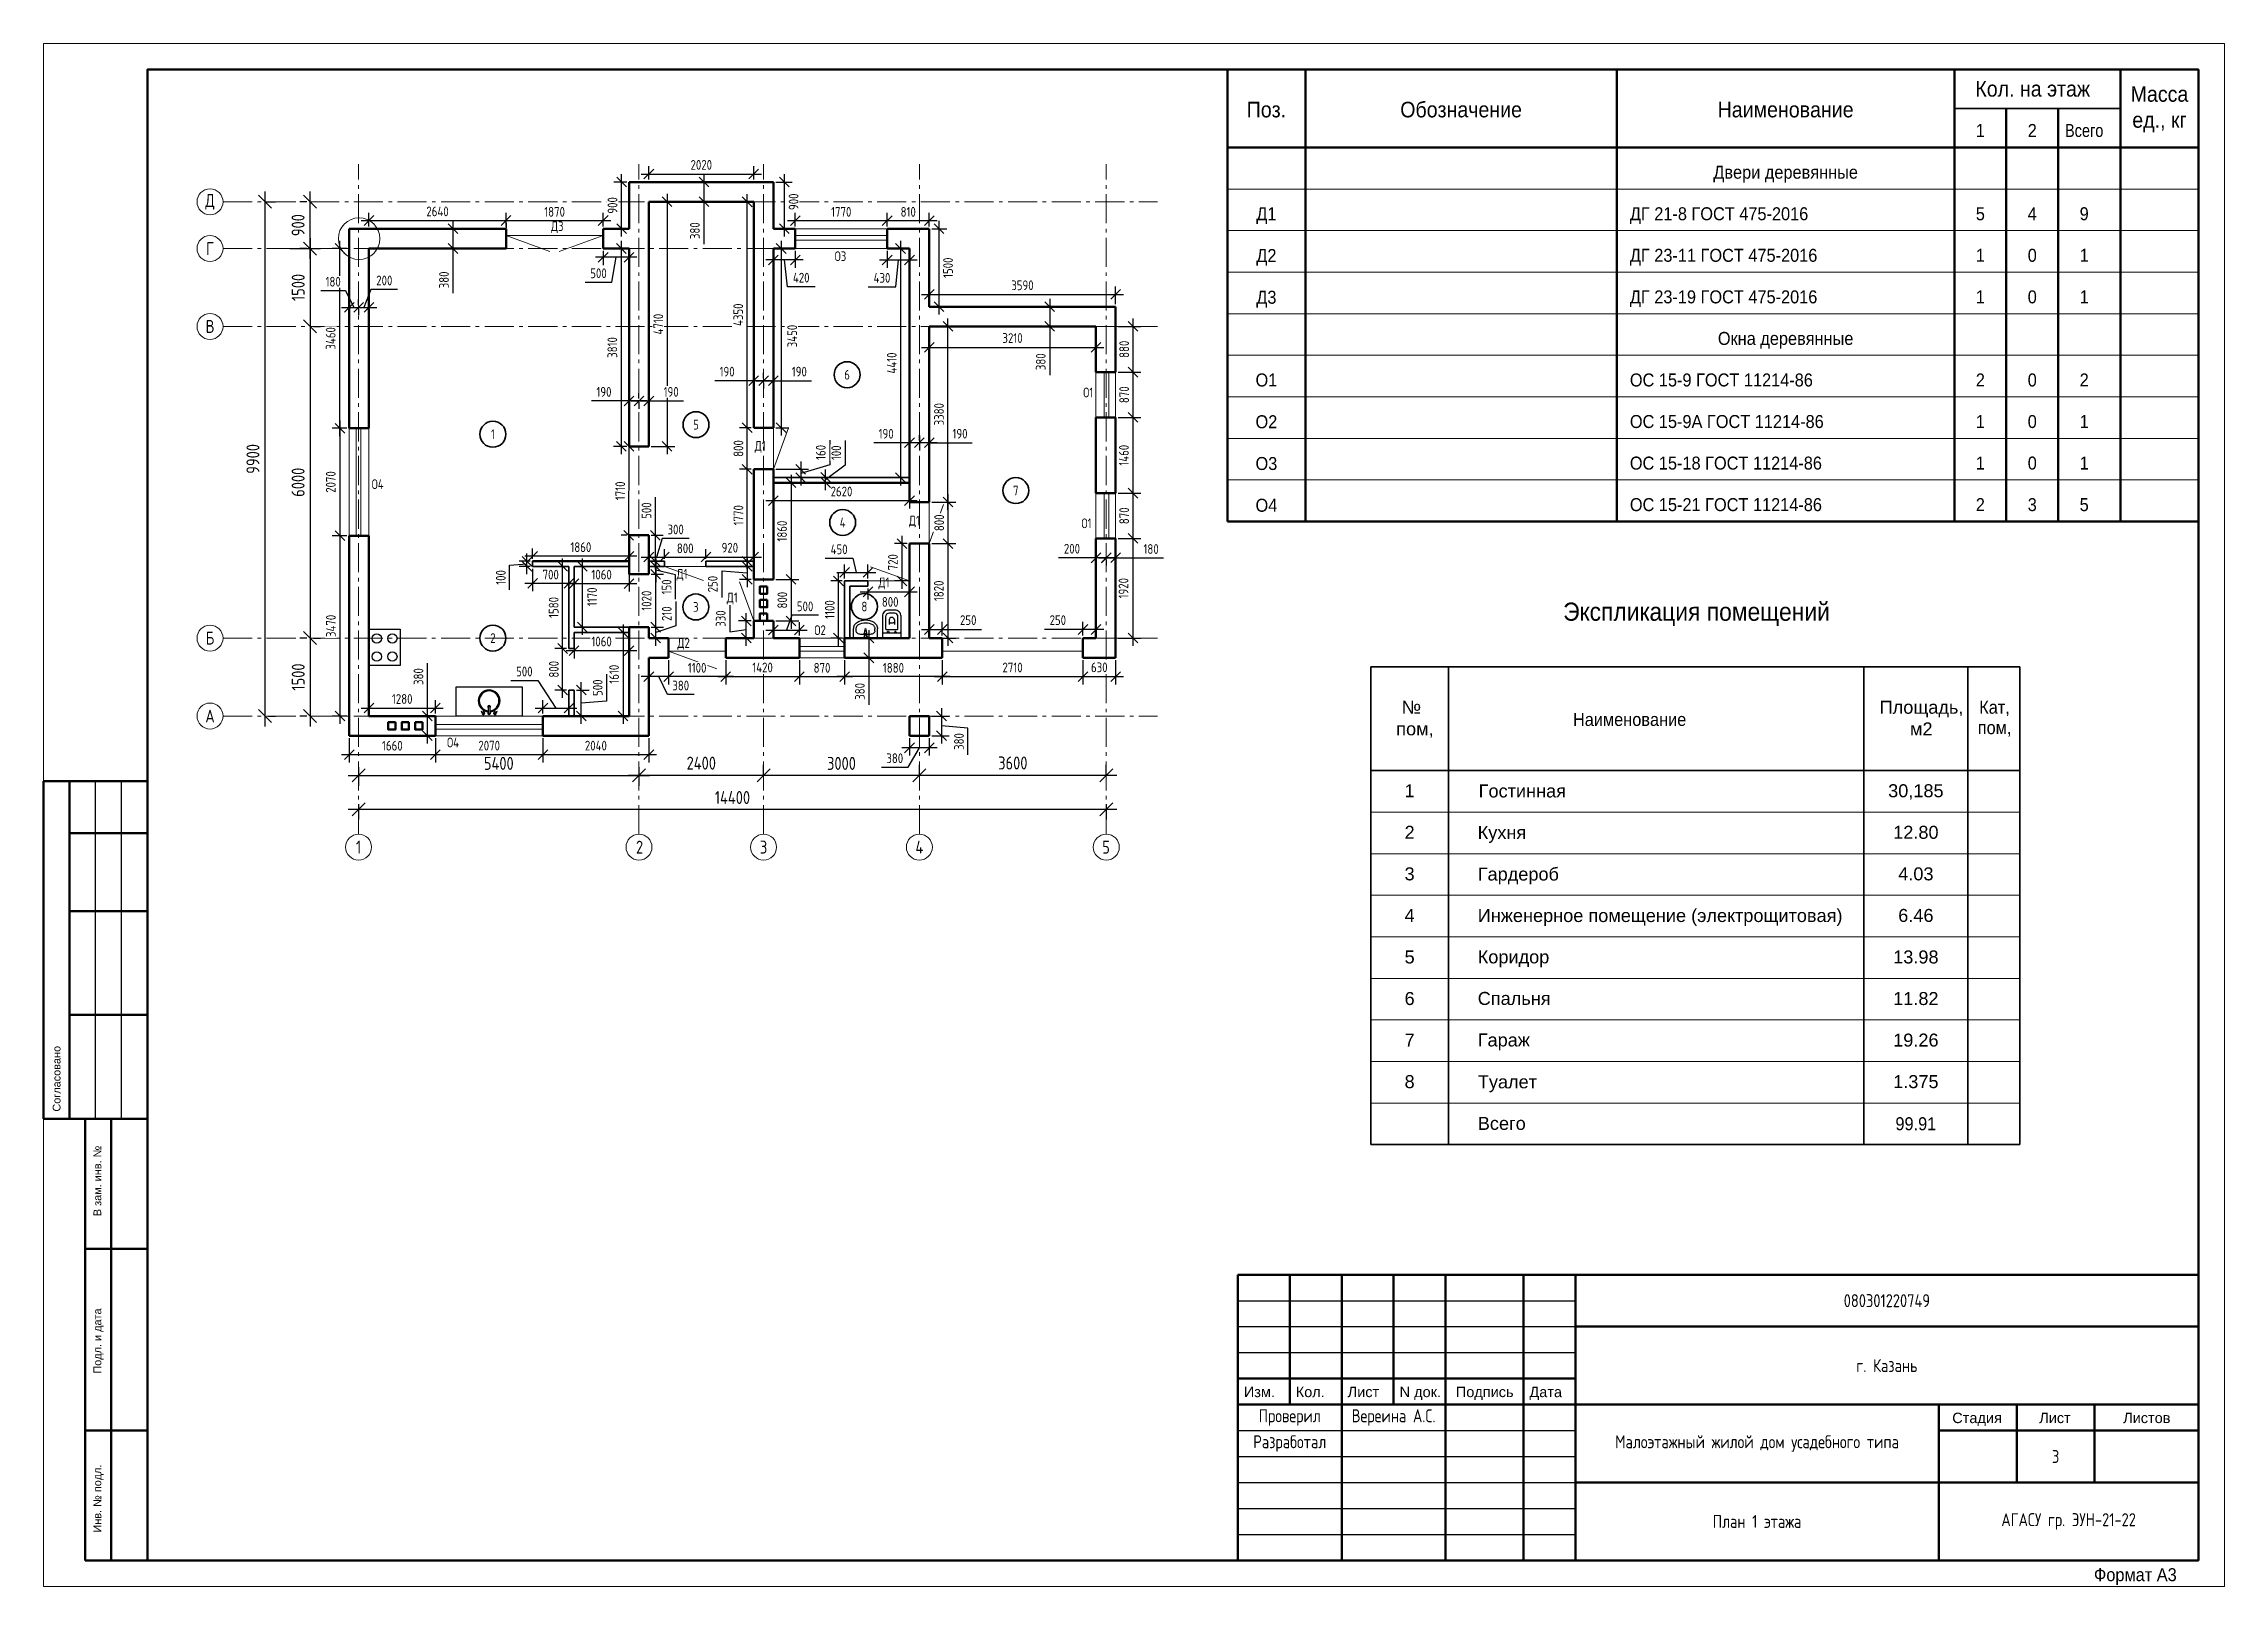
# Model space of a CAD drawing. Header units: millimetres. Extents: x 13040 to 55040, y 21337 to 51037.
import ezdxf
from ezdxf.enums import TextEntityAlignment as Align

# ---------------------------------------------------------------- set-up
doc = ezdxf.new("R2010")
doc.units = ezdxf.units.MM
doc.linetypes.add('CONTINOUS', pattern=[0])
doc.linetypes.add('ГОСТ 2.303 6', pattern=[12, 8, -1.5, 1, -1.5])
for name, color, linetype, lineweight in [('Марки', 7, 'Continuous', 30), ('Площади', 7, 'Continuous', 35), ('Размеры', 7, 'Continuous', 20), ('Стены', 7, 'Continuous', 50), ('Узел', 7, 'Continuous', 20)]:
    doc.layers.add(name, color=color, linetype=linetype, lineweight=lineweight)
for name, color, linetype in [('Оси', 3, 'Continuous'), ('Сантехника', 7, 'Continuous'), ('Текст', 7, 'Continuous')]:
    doc.layers.add(name, color=color, linetype=linetype)
doc.styles.add('Arial', font='arial.ttf')
doc.styles.add('Standard 0.8', font='arial.ttf', dxfattribs={"width": 0.8})
doc.styles.add('Standard 0.9', font='arial.ttf', dxfattribs={"width": 0.9})
doc.styles.add('ГОСТ 2.304', font='CS_Gost2304.shx')
doc.styles.add('ТЕКСТ_Z', font='arial.ttf')
doc.dimstyles.new('СПДС', dxfattribs={"dimscale": 100, "dimtxt": 2.5, "dimasz": 2.5, "dimexe": 2, "dimexo": 0.625, "dimgap": 1, "dimtad": 1, "dimdec": 0, "dimtxsty": 'ГОСТ 2.304', "dimblk": 'OBLIQUE', "dimblk1": 'OBLIQUE', "dimblk2": 'OBLIQUE', "dimcen": 2.5, "dimdle": 2, "dimadec": 0, "dimazin": 2, "dimtfac": 0.75, "dimtdec": 4, "dimtmove": 1, "dimatfit": 3, "dimfxl": 1, "dimtfill": 1, "dimtolj": 1, "dimarcsym": 1})

msp = doc.modelspace()

# ---------------------------------------------------------------- texts
at = {"color": 7, "linetype": 'CONTINOUS', "lineweight": -3, "ltscale": 30, "style": 'Standard 0.9', "width": 0.9}
for s, height, p in [('Кол. на этаж', 300, (51348.3, 50017.9)), ('Масса', 300, (53789.7, 49918.3)), ('Масса', 300, (53789.7, 49918.3)), ('Поз.', 300, (36589.7, 49617.9)), ('Поз.', 300, (36589.7, 49617.9)), ('Обозначение', 300, (40339.7, 49617.9)), ('Обозначение', 300, (40339.7, 49617.9)), ('Наименование', 300, (46589.7, 49617.9)), ('Наименование', 300, (46589.7, 49617.9)), ('ед., кг', 300, (53789.7, 49418.3)), ('ед., кг', 300, (53789.7, 49418.3)), ('Двери деревянные', 250, (46589.7, 48437.4)), ('Д1', 250, (36589.7, 47637.4)), ('5', 250, (50339.7, 47637.4)), ('4', 250, (51339.7, 47637.4)), ('9', 250, (52339.7, 47637.4)), ('Д2', 250, (36589.7, 46833.6)), ('1', 250, (50339.7, 46837.4)), ('0', 250, (51339.7, 46837.4)), ('1', 250, (52339.7, 46837.4)), ('Д3', 250, (36589.7, 46029.8)), ('1', 250, (50339.7, 46037.4)), ('0', 250, (51339.7, 46037.4)), ('1', 250, (52339.7, 46037.4)), ('Окна деревянные', 250, (46589.7, 45237.4)), ('О1', 250, (36589.7, 44437.4)), ('2', 250, (50339.7, 44437.4)), ('0', 250, (51339.7, 44437.4)), ('2', 250, (52339.7, 44437.4)), ('О2', 250, (36589.7, 43633.4)), ('1', 250, (50339.7, 43637.4)), ('0', 250, (51339.7, 43637.4)), ('1', 250, (52339.7, 43637.4)), ('О3', 250, (36589.7, 42829.3)), ('1', 250, (50339.7, 42837.4)), ('0', 250, (51339.7, 42837.4)), ('1', 250, (52339.7, 42837.4)), ('О4', 250, (36589.7, 42025.2)), ('2', 250, (50339.7, 42037.4)), ('3', 250, (51339.7, 42037.4)), ('5', 250, (52339.7, 42037.4))]:
    msp.add_text(s, height=height, dxfattribs=at).set_placement(p, align=Align.CENTER)
at = {"color": 7, "linetype": 'CONTINOUS', "lineweight": -3, "ltscale": 30}
for s, style, width, p in [('1', 'Standard 0.9', 0.9, (50339.7, 49365.2)), ('2', 'Standard 0.9', 0.9, (51339.7, 49365.2)), ('Всего', 'Standard 0.8', 0.8, (52339.7, 49365.2))]:
    msp.add_text(s, height=250, dxfattribs=dict(at, style=style, width=width)).set_placement(p, align=Align.MIDDLE_CENTER)
at = {"color": 7, "linetype": 'CONTINOUS', "lineweight": -3, "ltscale": 30, "style": 'Standard 0.9', "width": 0.9}
for s, p in [('ДГ 21-8 ГОСТ 475-2016', (43589.7, 47637.4)), ('ДГ 23-11 ГОСТ 475-2016', (43589.7, 46837.4)), ('ДГ 23-19 ГОСТ 475-2016', (43589.7, 46037.4)), ('ОС 15-9 ГОСТ 11214-86', (43589.7, 44437.4)), ('ОС 15-9А ГОСТ 11214-86', (43589.7, 43637.4)), ('ОС 15-18 ГОСТ 11214-86', (43589.7, 42837.4)), ('ОС 15-21 ГОСТ 11214-86', (43589.7, 42037.4))]:
    msp.add_text(s, height=250, dxfattribs=at).set_placement(p)
at = {"linetype": 'Continuous', "lineweight": 35, "style": 'Standard 0.9', "width": 0.9}
msp.add_text('Экспликация помещений', height=350, dxfattribs=at).set_placement((42305.4, 39926.5))
at = {"color": 7, "linetype": 'Continuous', "lineweight": 30, "style": 'Standard 0.9'}
for s, p in [('№', (39195.5, 38138.2)), ('Площадь', (48400.4, 38137.3)), ('пом', (39089.8, 37721.6)), ('м', (48985.4, 37719.6)), ('2', (49225.5, 37719.6)), (',', (49916.8, 38137.3)), (',', (39713.3, 37721.6))]:
    msp.add_text(s, height=250, dxfattribs=at).set_placement(p)
at = {"color": 7, "linetype": 'Continuous', "lineweight": 35, "style": 'Standard 0.9', "width": 0.9}
for s, p in [('Кат', (50318, 38137.1)), ('Наименование', (42494.1, 37901.6)), ('пом', (50290.3, 37744.6)), (',', (50819.9, 38137.1)), (',', (50851.4, 37744.6))]:
    msp.add_text(s, height=250, dxfattribs=at).set_placement(p)
at = {"color": 7, "linetype": 'Continuous', "lineweight": 20, "style": 'Standard 0.9'}
for s, p in [('1', (39347.9, 36529.3)), ('2', (39347.9, 35729.3)), ('3', (39347.9, 34929.3)), ('4', (39347.9, 34129.3)), ('5', (39347.9, 33329.3)), ('6', (39347.9, 32529.3)), ('7', (39347.9, 31729.3)), ('8', (39347.9, 30929.3))]:
    msp.add_text(s, height=250, dxfattribs=at).set_placement(p, align=Align.CENTER)
at = {"color": 7, "linetype": 'Continuous', "lineweight": 35, "style": 'Standard 0.9'}
for s, p in [('Гостинная', (40677.8, 36525.5)), ('Кухня', (40658.7, 35725.5)), ('Гардероб', (40659.5, 34925.5)), ('Инженерное помещение (электрощитовая)', (40660.1, 34127.2)), ('Коридор', (40659.5, 33331.3)), ('Спальня', (40659.5, 32531.3)), ('Гараж', (40659.5, 31731.3))]:
    msp.add_text(s, height=250, dxfattribs=at).set_placement(p)
at = {"linetype": 'Continuous', "lineweight": 20, "style": 'Standard 0.9'}
for s, p in [('30,185', (49097.9, 36529.3)), ('12.80', (49097.9, 35729.3)), ('4.03', (49097.9, 34929.3)), ('6.46', (49097.9, 34129.3)), ('13.98', (49097.9, 33329.3)), ('11.82', (49097.9, 32529.3)), ('19.26', (49097.9, 31729.3)), ('1.375', (49097.9, 30929.3))]:
    msp.add_text(s, height=250, dxfattribs=at).set_placement(p, align=Align.CENTER)
at = {"linetype": 'Continuous', "lineweight": 35, "style": 'Standard 0.9'}
for s, p in [('Туалет', (40661.2, 30925.5)), ('Всего', (40661.2, 30125.5))]:
    msp.add_text(s, height=250, dxfattribs=at).set_placement(p)
at = {"color": 7, "linetype": 'CONTINOUS', "lineweight": 20, "ltscale": 30, "style": 'Standard 0.9', "width": 0.9}
msp.add_text('Формат А3', height=250, dxfattribs=at).set_placement((52526.8, 21437.4))
at = {"linetype": 'Continuous', "lineweight": 20, "insert": (49097.9, 30241.8), "char_height": 250, "width": 2000, "attachment_point": 5, "style": 'Standard 0.9'}
msp.add_mtext('99.91', dxfattribs=at)
at = {"ltscale": 100, "char_height": 250, "attachment_point": 5, "style": 'ГОСТ 2.304'}
for s, insert, width in [('080301220749', (48539.7, 26837.4), 12000), ('г. Казань', (48539.7, 25587.4), 12000), ('Малоэтажный жилой дом усадебного типа', (46039.7, 24087.4), 7000), ('3', (51789.7, 23837.4), 1500), ('План 1 этажа', (46039.7, 22587.4), 7000), ('АГАСУ гр. ЭУН-21-22', (52039.7, 22587.4), 5000)]:
    msp.add_mtext(s, dxfattribs=dict(at, insert=insert, width=width))
at = {"layer": 'Марки', "ltscale": 75, "char_height": 187.5, "style": 'ГОСТ 2.304'}
for s, insert, width, attachment_point in [('Д3', (22932.5, 47503.1), 367.418, 5), ('О3', (28274.1, 47038.5), 262.308, 1), ('О1', (33060.8, 44415.5), 262.308, 1), ('О4', (19357.7, 42649.9), 262.308, 1), ('О1', (33027.9, 41896.3), 262.308, 1), ('Д1', (25228.9, 40922), 262.308, 1), ('Д1', (29118.6, 40759), 262.308, 1), ('Д1', (26196.8, 40468.7), 262.308, 1), ('Д2', (25246.1, 39592.9), 262.308, 1)]:
    msp.add_mtext(s, dxfattribs=dict(at, insert=insert, width=width, attachment_point=attachment_point))
at = {"layer": 'Оси', "color": 3, "lineweight": 20, "ltscale": 100, "char_height": 250, "attachment_point": 5, "style": 'ГОСТ 2.304'}
for s, insert, width in [('Д', (16244.8, 47992.9), 292.102), ('Г', (16244.6, 47092.9), 292.102), ('В', (16244.6, 45592.9), 292.102), ('Б', (16244.6, 39592.9), 292.102), ('А', (16244.6, 38092.9), 292.102), ('1', (19106, 35569.4), 272.268), ('2', (24516.9, 35567.6), 289.397), ('3', (26906, 35569.4), 239.361), ('4', (29906, 35569.4), 271.817), ('5', (33501.7, 35567.6), 270.465)]:
    msp.add_mtext(s, dxfattribs=dict(at, insert=insert, width=width))
at = {"layer": 'Площади', "ltscale": 75, "char_height": 187.5, "width": 142.869, "attachment_point": 5, "style": 'ГОСТ 2.304'}
for s, insert in [('6', (28513.5, 44663.8)), ('5', (25604.5, 43702)), ('1', (21692.9, 43517.5)), ('7', (31763.6, 42432.7)), ('2', (21692.9, 39592.9))]:
    msp.add_mtext(s, dxfattribs=dict(at, insert=insert))
at = {"layer": 'Текст', "ltscale": 100, "char_height": 250, "width": 2000, "attachment_point": 5, "style": 'ГОСТ 2.304'}
for s, insert in [('Проверил', (37039.7, 24587.4)), ('Вереина А.С.', (39039.7, 24587.4)), ('Разработал', (37039.7, 24087.4))]:
    msp.add_mtext(s, dxfattribs=dict(at, insert=insert))

# ---------------------------------------------------------------- blocks, each defined once
blk = doc.blocks.new('Штамп осн бок')
at = {"color": 7, "lineweight": 50}
for p, q in [((-2000, 8500), (-2000, 15000)), ((-2000, 15000), (-1500, 15000)), ((-1500, 8500), (-1500, 15000)), ((-1500, 15000), (0, 15000)), ((-1500, 14000), (0, 14000)), ((-1500, 12500), (0, 12500)), ((-1500, 10500), (0, 10500)), ((-2000, 8500), (-1500, 8500)), ((-1500, 8500), (0, 8500)), ((-1200, 0), (-1200, 8500)), ((-1200, 8500), (-700, 8500)), ((-700, 0), (-700, 8500)), ((-700, 8500), (0, 8500)), ((-1200, 6000), (0, 6000)), ((-1200, 2500), (0, 2500)), ((-1200, 0), (-700, 0)), ((-700, 0), (0, 0))]:
    blk.add_line(p, q, dxfattribs=at)
at = {"color": 7}
for p, q in [((-1000, 8500), (-1000, 15000)), ((-500, 8500), (-500, 15000)), ((0, 15000), (0, 0))]:
    blk.add_line(p, q, dxfattribs=at)
at = {"color": 7, "style": 'ТЕКСТ_Z'}
for s, p in [('Согласовано', (-1675, 8640)), ('В зам. инв. №', (-890, 6627)), ('Подл. и дата', (-890, 3596)), ('Инв. № подл.', (-890, 536))]:
    blk.add_text(s, height=150, rotation=90, dxfattribs=at).set_placement(p)
blk = doc.blocks.new('Штамп осн')
at = {"color": 7, "lineweight": 50}
for p, q in [((-18500, 0), (-18500, 5500)), ((-18500, 5500), (0, 5500)), ((-18500, 5500), (0, 5500)), ((-17500, 3000), (-17500, 5500)), ((-16500, 0), (-16500, 5500)), ((-15500, 3000), (-15500, 5500)), ((-14500, 0), (-14500, 5500)), ((-13000, 0), (-13000, 5500)), ((-12000, 0), (-12000, 5500)), ((-12000, 4500), (0, 4500)), ((-18500, 3500), (-12000, 3500)), ((-18500, 3000), (0, 3000)), ((-5000, 0), (-5000, 3000)), ((-3500, 1500), (-3500, 3000)), ((-2000, 1500), (-2000, 3000)), ((-5000, 2500), (0, 2500)), ((-12000, 1500), (0, 1500))]:
    blk.add_line(p, q, dxfattribs=at)
at = {"color": 7}
for p in [(0, 5500), (-18500, 0)]:
    blk.add_line(p, (0, 0), dxfattribs=at)
at = {"color": 8}
for p, q in [((-18500, 5000), (-12000, 5000)), ((-18500, 4500), (-12000, 4500)), ((-18500, 4000), (-12000, 4000)), ((-18500, 2500), (-12000, 2500)), ((-18500, 2000), (-12000, 2000)), ((-18500, 1500), (-12000, 1500)), ((-18500, 1000), (-12000, 1000)), ((-18500, 500), (-12000, 500))]:
    blk.add_line(p, q, dxfattribs=at)
at = {"color": 7, "style": 'Arial'}
for s, p in [('Изм.', (-18385, 3143)), ('Кол.', (-17385, 3143)), ('Лист', (-16385, 3143)), ('N док.', (-15385, 3143)), ('Подпись', (-14302, 3143)), ('Дата', (-12885, 3143)), ('Стадия', (-4741, 2643)), ('Листов', (-1449, 2643))]:
    blk.add_text(s, height=200, dxfattribs=at).set_placement(p)
at = {"color": 7, "lineweight": 50, "style": 'Arial'}
blk.add_text('Лист', height=200, dxfattribs=at).set_placement((-3066, 2643))
blk = doc.blocks.new('r10')
at = {"layer": 'Сантехника', "color": 253, "ltscale": 5}
blk.add_lwpolyline([(0, 0), (1268, 0), (1268, -560), (0, -560)], close=True, dxfattribs=at)
for points in [[(621, -180), (621, -54)], [(645, -54), (645, -180)]]:
    blk.add_lwpolyline(points, dxfattribs=at)
for centre, radius, start, end in [((634, -292), 210, 93.394, 86.9711), ((634, -292), 190, 93.7518, 86.6519), ((449, 3), 92.6, 289.5178, 324.9132), ((555, -138), 92.6, 109.5178, 144.9132), ((524, -54), 25.4, 221.305, 201.3912), ((634, -54), 25.4, 295.8568, 240.7492), ((634, -178), 25.4, 119.2508, 64.1432), ((634, -178), 19.9, 128.5718, 56.1865), ((633, -54), 11.8, 0, 180), ((633, -180), 11.8, 180, 0), ((742, -54), 25.4, 338.6088, 318.695), ((818, 3), 92.6, 215.0868, 250.4822), ((711, -138), 92.6, 35.0868, 70.4822)]:
    blk.add_arc(centre, radius, start, end, dxfattribs=at)
blk = doc.blocks.new('EVAKUO_unitaz')
at = {"layer": 'Сантехника', "color": 253}
for p, q in [((-45, -115), (-95, -115)), ((-70, -90), (-70, -140)), ((-50, -349), (-50, -263)), ((45, -115), (95, -115)), ((50, -349), (50, -263)), ((70, -90), (70, -140))]:
    blk.add_line(p, q, dxfattribs=at)
for points in [[(-60, -540), (60, -540, 0.414214), (180, -420), (180, -30, 0.414214), (150, 0), (-150, 0, 0.414214), (-180, -30), (-180, -420, 0.414214)], [(-50, -480), (50, -480, 0.414214), (120, -410), (120, -185, 0.414214), (100, -165), (-100, -165, 0.414214), (-120, -185), (-120, -410, 0.414214)]]:
    blk.add_lwpolyline(points, format="xyb", close=True, dxfattribs=at)
blk.add_lwpolyline([(180, -130, 0.414214), (150, -100), (-150, -100, 0.414214), (-180, -130)], format="xyb", dxfattribs=at)
for centre in [(-70, -115), (70, -115)]:
    blk.add_circle(centre, 7.01, dxfattribs=at)
for centre, radius, start, end in [((0, -349), 50, 180, 0), ((0, -356), 63.7, 48.8357, 131.1643)]:
    blk.add_arc(centre, radius, start, end, dxfattribs=at)
blk = doc.blocks.new('Basin 01_72')
at = {"layer": 'Сантехника', "color": 253, "linetype": 'Continuous'}
for p, q in [((0, 350), (0, 172)), ((460, 350), (0, 350)), ((50, 207), (50, 172)), ((139, 278), (139, 278)), ((321, 278), (139, 278)), ((206, 312), (206, 317)), ((209, 271), (206, 312)), ((212, 262), (219, 209)), ((216, 288), (244, 288)), ((216, 273), (216, 288)), ((216, 288), (244, 288)), ((241, 209), (248, 262)), ((244, 288), (244, 273)), ((251, 271), (254, 312)), ((254, 312), (254, 317)), ((410, 207), (410, 172)), ((460, 350), (460, 172))]:
    blk.add_line(p, q, dxfattribs=at)
for points in [[(0, 172), (1, 152), (5, 133), (11, 114), (20, 96), (30, 80), (43, 66), (57, 53), (73, 42)], [(139, 278), (122, 277), (105, 273), (90, 266), (76, 257), (65, 247), (57, 235), (52, 221), (50, 207)], [(50, 172), (51, 159), (53, 147), (57, 135), (63, 124), (69, 113), (77, 104), (86, 96), (97, 89)], [(73, 42), (110, 24), (149, 11), (189, 3), (230, 0), (271, 3), (311, 11), (350, 24), (387, 42)], [(97, 89), (128, 73), (161, 62), (195, 55), (230, 53), (265, 55), (299, 62), (332, 73), (363, 89)], [(410, 207), (408, 221), (403, 235), (395, 247), (384, 257), (370, 266), (355, 273), (338, 277), (321, 278)], [(363, 89), (374, 96), (383, 104), (391, 113), (397, 124), (403, 135), (407, 147), (409, 159), (410, 172)], [(387, 42), (403, 53), (417, 66), (430, 80), (440, 96), (449, 114), (455, 133), (459, 152), (460, 172)]]:
    blk.add_lwpolyline(points, dxfattribs=at)
blk.add_circle((230, 189), 17.5, dxfattribs=at)
for centre, radius, start, end in [((230, 313), 25, 339.2856, 200.7144), ((230, 313), 24, 7.8374, 171.8967), ((230, 274), 21.1, 185.1696, 354.8304), ((230, 273), 21.1, 185.1696, 354.8304), ((230, 273), 13.6, 180, 0), ((230, 210), 11.2, 187.1389, 352.8611)]:
    blk.add_arc(centre, radius, start, end, dxfattribs=at)
blk = doc.blocks.new('_Oblique')
at = {"color": 0, "linetype": 'ByBlock', "lineweight": -2}
blk.add_line((-0.5, -0.5), (0.5, 0.5), dxfattribs=at)
blk = doc.blocks.new('*D49')
at = {"layer": 'Defpoints', "color": 0, "ltscale": 75}
for p in [(17716, 47093), (18173, 45593), (18173, 45593)]:
    blk.add_point(p, dxfattribs=at)
at = {"layer": 'Оси', "color": 0, "lineweight": -2, "ltscale": 100}
for p, q in [((17779, 47093), (18373, 47093)), ((18173, 47293), (18173, 45393)), ((18235, 45593), (18373, 45593))]:
    blk.add_line(p, q, dxfattribs=at)
at = {"layer": 'Оси', "color": 0, "lineweight": -2, "ltscale": 75, "xscale": 250, "yscale": 250, "zscale": 250}
for p, rotation in [((18173, 47093), 90), ((18173, 45593), 270)]:
    blk.add_blockref('_Oblique', p, dxfattribs=dict(at, rotation=rotation))
at = {"layer": 'Оси', "color": 0, "lineweight": 20, "ltscale": 75, "insert": (17943, 46343), "char_height": 250, "attachment_point": 5, "rotation": 90, "style": 'ГОСТ 2.304', "bg_fill": 3, "box_fill_scale": 1.1, "bg_fill_color": 256, "bg_fill_true_color": 13158600, "bg_fill_transparency": 0}
blk.add_mtext('\\A1;1500', dxfattribs=at)
blk = doc.blocks.new('*D50')
at = {"layer": 'Defpoints', "color": 0, "ltscale": 75}
for p in [(18173, 45593), (18173, 39593), (18173, 39593)]:
    blk.add_point(p, dxfattribs=at)
at = {"layer": 'Оси', "color": 0, "lineweight": -2, "ltscale": 100}
for p, q in [((18173, 45793), (18173, 39393)), ((18235, 45593), (18373, 45593)), ((18235, 39593), (18373, 39593))]:
    blk.add_line(p, q, dxfattribs=at)
at = {"layer": 'Оси', "color": 0, "lineweight": -2, "ltscale": 75, "xscale": 250, "yscale": 250, "zscale": 250}
for p, rotation in [((18173, 45593), 90), ((18173, 39593), 270)]:
    blk.add_blockref('_Oblique', p, dxfattribs=dict(at, rotation=rotation))
at = {"layer": 'Оси', "color": 0, "lineweight": 20, "ltscale": 75, "insert": (17941, 42593), "char_height": 250, "attachment_point": 5, "rotation": 90, "style": 'ГОСТ 2.304', "bg_fill": 3, "box_fill_scale": 1.1, "bg_fill_color": 256, "bg_fill_true_color": 13158600, "bg_fill_transparency": 0}
blk.add_mtext('\\A1;6000', dxfattribs=at)
blk = doc.blocks.new('*D51')
at = {"layer": 'Defpoints', "color": 0, "ltscale": 75}
for p in [(18173, 39593), (18173, 38093), (18173, 38093)]:
    blk.add_point(p, dxfattribs=at)
at = {"layer": 'Оси', "color": 0, "lineweight": -2, "ltscale": 100}
for p, q in [((18110, 39593), (17973, 39593)), ((18173, 39793), (18173, 37893)), ((18110, 38093), (17973, 38093))]:
    blk.add_line(p, q, dxfattribs=at)
at = {"layer": 'Оси', "color": 0, "lineweight": -2, "ltscale": 75, "xscale": 250, "yscale": 250, "zscale": 250}
for p, rotation in [((18173, 39593), 90), ((18173, 38093), 270)]:
    blk.add_blockref('_Oblique', p, dxfattribs=dict(at, rotation=rotation))
at = {"layer": 'Оси', "color": 0, "lineweight": 20, "ltscale": 75, "insert": (17943, 38843), "char_height": 250, "attachment_point": 5, "rotation": 90, "style": 'ГОСТ 2.304', "bg_fill": 3, "box_fill_scale": 1.1, "bg_fill_color": 256, "bg_fill_true_color": 13158600, "bg_fill_transparency": 0}
blk.add_mtext('\\A1;1500', dxfattribs=at)
blk = doc.blocks.new('*D52')
at = {"layer": 'Defpoints', "color": 0, "ltscale": 75}
for p in [(18173, 47993), (18173, 47993), (18173, 47093)]:
    blk.add_point(p, dxfattribs=at)
at = {"layer": 'Оси', "color": 0, "lineweight": -2, "ltscale": 100}
for p, q in [((18110, 47993), (17973, 47993)), ((18173, 46893), (18173, 48193)), ((18110, 47093), (17973, 47093))]:
    blk.add_line(p, q, dxfattribs=at)
at = {"layer": 'Оси', "color": 0, "lineweight": -2, "ltscale": 75, "xscale": 250, "yscale": 250, "zscale": 250}
for p, rotation in [((18173, 47993), 90), ((18173, 47093), 270)]:
    blk.add_blockref('_Oblique', p, dxfattribs=dict(at, rotation=rotation))
at = {"layer": 'Оси', "color": 0, "lineweight": 20, "ltscale": 75, "insert": (17941, 47543), "char_height": 250, "attachment_point": 5, "rotation": 90, "style": 'ГОСТ 2.304', "bg_fill": 3, "box_fill_scale": 1.1, "bg_fill_color": 256, "bg_fill_true_color": 13158600, "bg_fill_transparency": 0}
blk.add_mtext('\\A1;900', dxfattribs=at)
blk = doc.blocks.new('*D53')
at = {"layer": 'Defpoints', "color": 0, "ltscale": 75}
for p in [(17246, 47993), (17303, 38093), (17303, 38093)]:
    blk.add_point(p, dxfattribs=at)
at = {"layer": 'Оси', "color": 0, "lineweight": -2, "ltscale": 100}
for p, q in [((17303, 48193), (17303, 37893)), ((17309, 47993), (17503, 47993)), ((17366, 38093), (17503, 38093))]:
    blk.add_line(p, q, dxfattribs=at)
at = {"layer": 'Оси', "color": 0, "lineweight": -2, "ltscale": 75, "xscale": 250, "yscale": 250, "zscale": 250}
for p, rotation in [((17303, 47993), 90), ((17303, 38093), 270)]:
    blk.add_blockref('_Oblique', p, dxfattribs=dict(at, rotation=rotation))
at = {"layer": 'Оси', "color": 0, "lineweight": 20, "ltscale": 75, "insert": (17071, 43043), "char_height": 250, "attachment_point": 5, "rotation": 90, "style": 'ГОСТ 2.304', "bg_fill": 3, "box_fill_scale": 1.1, "bg_fill_color": 256, "bg_fill_true_color": 13158600, "bg_fill_transparency": 0}
blk.add_mtext('\\A1;9900', dxfattribs=at)
blk = doc.blocks.new('*D54')
at = {"layer": 'Defpoints', "color": 0, "ltscale": 75}
for p in [(19106, 37170), (24506, 37170), (24506, 36951)]:
    blk.add_point(p, dxfattribs=at)
at = {"layer": 'Оси', "color": 0, "lineweight": -2, "ltscale": 100}
for p, q in [((19106, 37107), (19106, 36751)), ((24506, 37107), (24506, 36751)), ((18906, 36951), (24706, 36951))]:
    blk.add_line(p, q, dxfattribs=at)
at = {"layer": 'Оси', "color": 0, "lineweight": -2, "ltscale": 75, "xscale": 250, "yscale": 250, "zscale": 250, "rotation": 180}
blk.add_blockref('_Oblique', (19106, 36951), dxfattribs=at)
at = {"layer": 'Оси', "color": 0, "lineweight": -2, "ltscale": 75, "xscale": 250, "yscale": 250, "zscale": 250}
blk.add_blockref('_Oblique', (24506, 36951), dxfattribs=at)
at = {"layer": 'Оси', "color": 0, "lineweight": 20, "ltscale": 75, "insert": (21806, 37181), "char_height": 250, "attachment_point": 5, "style": 'ГОСТ 2.304', "bg_fill": 3, "box_fill_scale": 1.1, "bg_fill_color": 256, "bg_fill_true_color": 13158600, "bg_fill_transparency": 0}
blk.add_mtext('\\A1;5400', dxfattribs=at)
blk = doc.blocks.new('*D55')
at = {"layer": 'Defpoints', "color": 0, "ltscale": 75}
for p in [(24506, 37170), (24506, 36951), (26906, 36902)]:
    blk.add_point(p, dxfattribs=at)
at = {"layer": 'Оси', "color": 0, "lineweight": -2, "ltscale": 100}
for p, q in [((24506, 37107), (24506, 36751)), ((26906, 36964), (26906, 37151)), ((27106, 36951), (24306, 36951))]:
    blk.add_line(p, q, dxfattribs=at)
at = {"layer": 'Оси', "color": 0, "lineweight": -2, "ltscale": 75, "xscale": 250, "yscale": 250, "zscale": 250, "rotation": 180}
blk.add_blockref('_Oblique', (24506, 36951), dxfattribs=at)
at = {"layer": 'Оси', "color": 0, "lineweight": -2, "ltscale": 75, "xscale": 250, "yscale": 250, "zscale": 250}
blk.add_blockref('_Oblique', (26906, 36951), dxfattribs=at)
at = {"layer": 'Оси', "color": 0, "lineweight": 20, "ltscale": 75, "insert": (25706, 37186), "char_height": 250, "attachment_point": 5, "style": 'ГОСТ 2.304', "bg_fill": 3, "box_fill_scale": 1.1, "bg_fill_color": 256, "bg_fill_true_color": 13158600, "bg_fill_transparency": 0}
blk.add_mtext('\\A1;2400', dxfattribs=at)
blk = doc.blocks.new('*D56')
at = {"layer": 'Defpoints', "color": 0, "ltscale": 75}
for p in [(26906, 36951), (26906, 36951), (29906, 36902)]:
    blk.add_point(p, dxfattribs=at)
at = {"layer": 'Оси', "color": 0, "lineweight": -2, "ltscale": 100}
for p, q in [((26906, 37014), (26906, 37151)), ((29906, 36964), (29906, 37151)), ((30106, 36951), (26706, 36951))]:
    blk.add_line(p, q, dxfattribs=at)
at = {"layer": 'Оси', "color": 0, "lineweight": -2, "ltscale": 75, "xscale": 250, "yscale": 250, "zscale": 250, "rotation": 180}
blk.add_blockref('_Oblique', (26906, 36951), dxfattribs=at)
at = {"layer": 'Оси', "color": 0, "lineweight": -2, "ltscale": 75, "xscale": 250, "yscale": 250, "zscale": 250}
blk.add_blockref('_Oblique', (29906, 36951), dxfattribs=at)
at = {"layer": 'Оси', "color": 0, "lineweight": 20, "ltscale": 75, "insert": (28406, 37181), "char_height": 250, "attachment_point": 5, "style": 'ГОСТ 2.304', "bg_fill": 3, "box_fill_scale": 1.1, "bg_fill_color": 256, "bg_fill_true_color": 13158600, "bg_fill_transparency": 0}
blk.add_mtext('\\A1;3000', dxfattribs=at)
blk = doc.blocks.new('*D57')
at = {"layer": 'Defpoints', "color": 0, "ltscale": 75}
for p in [(29906, 36951), (29906, 36951), (33506, 36902)]:
    blk.add_point(p, dxfattribs=at)
at = {"layer": 'Оси', "color": 0, "lineweight": -2, "ltscale": 100}
for p, q in [((29906, 37014), (29906, 37151)), ((33506, 36964), (33506, 37151)), ((33706, 36951), (29706, 36951))]:
    blk.add_line(p, q, dxfattribs=at)
at = {"layer": 'Оси', "color": 0, "lineweight": -2, "ltscale": 75, "xscale": 250, "yscale": 250, "zscale": 250, "rotation": 180}
blk.add_blockref('_Oblique', (29906, 36951), dxfattribs=at)
at = {"layer": 'Оси', "color": 0, "lineweight": -2, "ltscale": 75, "xscale": 250, "yscale": 250, "zscale": 250}
blk.add_blockref('_Oblique', (33506, 36951), dxfattribs=at)
at = {"layer": 'Оси', "color": 0, "lineweight": 20, "ltscale": 75, "insert": (31706, 37189), "char_height": 250, "attachment_point": 5, "style": 'ГОСТ 2.304', "bg_fill": 3, "box_fill_scale": 1.1, "bg_fill_color": 256, "bg_fill_true_color": 13158600, "bg_fill_transparency": 0}
blk.add_mtext('\\A1;3600', dxfattribs=at)
blk = doc.blocks.new('*D58')
at = {"layer": 'Defpoints', "color": 0, "ltscale": 75}
for p in [(19106, 36459), (33506, 36459), (33506, 36299)]:
    blk.add_point(p, dxfattribs=at)
at = {"layer": 'Оси', "color": 0, "lineweight": -2, "ltscale": 100}
for p, q in [((18906, 36299), (33706, 36299)), ((19106, 36396), (19106, 36099)), ((33506, 36396), (33506, 36099))]:
    blk.add_line(p, q, dxfattribs=at)
at = {"layer": 'Оси', "color": 0, "lineweight": -2, "ltscale": 75, "xscale": 250, "yscale": 250, "zscale": 250, "rotation": 180}
blk.add_blockref('_Oblique', (19106, 36299), dxfattribs=at)
at = {"layer": 'Оси', "color": 0, "lineweight": -2, "ltscale": 75, "xscale": 250, "yscale": 250, "zscale": 250}
blk.add_blockref('_Oblique', (33506, 36299), dxfattribs=at)
at = {"layer": 'Оси', "color": 0, "lineweight": 20, "ltscale": 75, "insert": (26306, 36524), "char_height": 250, "attachment_point": 5, "style": 'ГОСТ 2.304', "bg_fill": 3, "box_fill_scale": 1.1, "bg_fill_color": 256, "bg_fill_true_color": 13158600, "bg_fill_transparency": 0}
blk.add_mtext('\\A1;14400', dxfattribs=at)
blk = doc.blocks.new('*D62')
at = {"layer": 'Defpoints', "color": 0, "ltscale": 75}
for p in [(24316, 43283), (24316, 43283), (24316, 41573)]:
    blk.add_point(p, dxfattribs=at)
at = {"layer": 'Размеры', "color": 0, "lineweight": -2, "ltscale": 75}
for p, q in [((24269, 43283), (24166, 43283)), ((24310, 41423), (24316, 43433)), ((24269, 41573), (24160, 41573))]:
    blk.add_line(p, q, dxfattribs=at)
at = {"layer": 'Размеры', "color": 0, "lineweight": -2, "ltscale": 75, "xscale": 187.5, "yscale": 187.5, "zscale": 187.5}
for p, rotation in [((24316, 43283), 89.80713854390783), ((24310, 41573), 269.8071385439078)]:
    blk.add_blockref('_Oblique', p, dxfattribs=dict(at, rotation=rotation))
at = {"layer": 'Размеры', "color": 0, "ltscale": 75, "insert": (24144, 42428), "char_height": 187.5, "attachment_point": 5, "rotation": 89.8071, "style": 'ГОСТ 2.304', "bg_fill": 3, "box_fill_scale": 1.1, "bg_fill_color": 256, "bg_fill_true_color": 13158600, "bg_fill_transparency": 0}
blk.add_mtext('\\A1;1710', dxfattribs=at)
blk = doc.blocks.new('*D66')
at = {"layer": 'Defpoints', "color": 0, "ltscale": 75}
for p in [(18746, 47093), (18926, 47093), (18926, 43633)]:
    blk.add_point(p, dxfattribs=at)
at = {"layer": 'Размеры', "color": 0, "lineweight": -2, "ltscale": 75}
for p, q in [((18879, 47093), (18596, 47093)), ((18746, 43483), (18746, 47243)), ((18879, 43633), (18596, 43633))]:
    blk.add_line(p, q, dxfattribs=at)
at = {"layer": 'Размеры', "color": 0, "lineweight": -2, "ltscale": 75, "xscale": 187.5, "yscale": 187.5, "zscale": 187.5}
for p, rotation in [((18746, 47093), 90), ((18746, 43633), 270)]:
    blk.add_blockref('_Oblique', p, dxfattribs=dict(at, rotation=rotation))
at = {"layer": 'Размеры', "color": 0, "lineweight": 20, "ltscale": 75, "insert": (18568, 45363), "char_height": 187.5, "attachment_point": 5, "rotation": 90, "style": 'ГОСТ 2.304', "bg_fill": 3, "box_fill_scale": 1.1, "bg_fill_color": 256, "bg_fill_true_color": 13158600, "bg_fill_transparency": 0}
blk.add_mtext('\\A1;3460', dxfattribs=at)
blk = doc.blocks.new('*D70')
at = {"layer": 'Defpoints', "color": 0, "ltscale": 75}
for p in [(27096, 47093), (27516, 47093), (27096, 46873)]:
    blk.add_point(p, dxfattribs=at)
at = {"layer": 'Размеры', "color": 0, "lineweight": -2, "ltscale": 75}
for p, q in [((27096, 47046), (27096, 46723)), ((27516, 47046), (27516, 46723)), ((27666, 46873), (26946, 46873)), ((27366, 46356), (27306, 46873)), ((27896, 46356), (27366, 46356))]:
    blk.add_line(p, q, dxfattribs=at)
at = {"layer": 'Размеры', "color": 0, "lineweight": -2, "ltscale": 75, "xscale": 187.5, "yscale": 187.5, "zscale": 187.5}
for p, rotation in [((27096, 46873), 179.9914492441543), ((27516, 46873), 359.9914492441543)]:
    blk.add_blockref('_Oblique', p, dxfattribs=dict(at, rotation=rotation))
at = {"layer": 'Размеры', "color": 0, "ltscale": 75, "insert": (27631, 46532), "char_height": 187.5, "attachment_point": 5, "rotation": 359.9914, "style": 'ГОСТ 2.304', "bg_fill": 3, "box_fill_scale": 1.1, "bg_fill_color": 256, "bg_fill_true_color": 13158600, "bg_fill_transparency": 0}
blk.add_mtext('\\A1;420', dxfattribs=at)
blk = doc.blocks.new('*D71')
at = {"layer": 'Defpoints', "color": 0, "ltscale": 75}
for p in [(29286, 47093), (29716, 47093), (29716, 46873)]:
    blk.add_point(p, dxfattribs=at)
at = {"layer": 'Размеры', "color": 0, "lineweight": -2, "ltscale": 75}
for p, q in [((29286, 47046), (29286, 46723)), ((29716, 47046), (29716, 46723)), ((29136, 46873), (29866, 46873)), ((29450, 46356), (29501, 46873)), ((28921, 46356), (29450, 46356))]:
    blk.add_line(p, q, dxfattribs=at)
at = {"layer": 'Размеры', "color": 0, "lineweight": -2, "ltscale": 75, "xscale": 187.5, "yscale": 187.5, "zscale": 187.5, "rotation": 180}
blk.add_blockref('_Oblique', (29286, 46873), dxfattribs=at)
at = {"layer": 'Размеры', "color": 0, "lineweight": -2, "ltscale": 75, "xscale": 187.5, "yscale": 187.5, "zscale": 187.5}
blk.add_blockref('_Oblique', (29716, 46873), dxfattribs=at)
at = {"layer": 'Размеры', "color": 0, "ltscale": 75, "insert": (29186, 46528), "char_height": 187.5, "attachment_point": 5, "style": 'ГОСТ 2.304', "bg_fill": 3, "box_fill_scale": 1.1, "bg_fill_color": 256, "bg_fill_true_color": 13158600, "bg_fill_transparency": 0}
blk.add_mtext('\\A1;430', dxfattribs=at)
blk = doc.blocks.new('*D72')
at = {"layer": 'Defpoints', "color": 0, "ltscale": 75}
for p in [(27096, 42588), (29716, 42588), (29716, 42239)]:
    blk.add_point(p, dxfattribs=at)
at = {"layer": 'Размеры', "color": 0, "lineweight": -2, "ltscale": 75}
for p, q in [((27096, 42541), (27096, 42089)), ((29716, 42541), (29716, 42089)), ((26946, 42239), (29866, 42239))]:
    blk.add_line(p, q, dxfattribs=at)
at = {"layer": 'Размеры', "color": 0, "lineweight": -2, "ltscale": 75, "xscale": 187.5, "yscale": 187.5, "zscale": 187.5, "rotation": 180}
blk.add_blockref('_Oblique', (27096, 42239), dxfattribs=at)
at = {"layer": 'Размеры', "color": 0, "lineweight": -2, "ltscale": 75, "xscale": 187.5, "yscale": 187.5, "zscale": 187.5}
blk.add_blockref('_Oblique', (29716, 42239), dxfattribs=at)
at = {"layer": 'Размеры', "color": 0, "ltscale": 75, "insert": (28406, 42415), "char_height": 187.5, "attachment_point": 5, "style": 'ГОСТ 2.304', "bg_fill": 3, "box_fill_scale": 1.1, "bg_fill_color": 256, "bg_fill_true_color": 13158600, "bg_fill_transparency": 0}
blk.add_mtext('\\A1;2620', dxfattribs=at)
blk = doc.blocks.new('*D73')
at = {"layer": 'Defpoints', "color": 0, "ltscale": 75}
for p in [(27096, 42843), (27096, 42683), (27621, 42683)]:
    blk.add_point(p, dxfattribs=at)
at = {"layer": 'Размеры', "color": 0, "lineweight": -2, "ltscale": 75}
for p, q in [((28181, 43404), (28181, 42931)), ((27143, 42843), (27771, 42843)), ((27621, 42993), (27621, 42533)), ((28181, 42931), (27621, 42763)), ((27143, 42683), (27771, 42683))]:
    blk.add_line(p, q, dxfattribs=at)
at = {"layer": 'Размеры', "color": 0, "lineweight": -2, "ltscale": 75, "xscale": 187.5, "yscale": 187.5, "zscale": 187.5}
for p, rotation in [((27621, 42843), 90), ((27621, 42683), 270)]:
    blk.add_blockref('_Oblique', p, dxfattribs=dict(at, rotation=rotation))
at = {"layer": 'Размеры', "color": 0, "ltscale": 75, "insert": (28007, 43168), "char_height": 187.5, "attachment_point": 5, "rotation": 90, "style": 'ГОСТ 2.304', "bg_fill": 3, "box_fill_scale": 1.1, "bg_fill_color": 256, "bg_fill_true_color": 13158600, "bg_fill_transparency": 0}
blk.add_mtext('\\A1;160', dxfattribs=at)
blk = doc.blocks.new('*D74')
at = {"layer": 'Defpoints', "color": 0, "ltscale": 75}
for p in [(27096, 42583), (27096, 40723), (27436, 40723)]:
    blk.add_point(p, dxfattribs=at)
at = {"layer": 'Размеры', "color": 0, "lineweight": -2, "ltscale": 75}
for p, q in [((27143, 42583), (27586, 42583)), ((27436, 42733), (27436, 40573)), ((27143, 40723), (27586, 40723))]:
    blk.add_line(p, q, dxfattribs=at)
at = {"layer": 'Размеры', "color": 0, "lineweight": -2, "ltscale": 75, "xscale": 187.5, "yscale": 187.5, "zscale": 187.5}
for p, rotation in [((27436, 42583), 90), ((27436, 40723), 270)]:
    blk.add_blockref('_Oblique', p, dxfattribs=dict(at, rotation=rotation))
at = {"layer": 'Размеры', "color": 0, "ltscale": 75, "insert": (27261, 41653), "char_height": 187.5, "attachment_point": 5, "rotation": 90, "style": 'ГОСТ 2.304', "bg_fill": 3, "box_fill_scale": 1.1, "bg_fill_color": 256, "bg_fill_true_color": 13158600, "bg_fill_transparency": 0}
blk.add_mtext('\\A1;1860', dxfattribs=at)
blk = doc.blocks.new('*D75')
at = {"layer": 'Defpoints', "color": 0, "ltscale": 75}
for p in [(27096, 39593), (27596, 39748), (27596, 39593)]:
    blk.add_point(p, dxfattribs=at)
at = {"layer": 'Размеры', "color": 0, "lineweight": -2, "ltscale": 75}
for p, q in [((27447, 40032), (27346, 39748)), ((27963, 40032), (27447, 40032)), ((26946, 39748), (27746, 39748)), ((27096, 39640), (27096, 39898)), ((27596, 39640), (27596, 39898))]:
    blk.add_line(p, q, dxfattribs=at)
at = {"layer": 'Размеры', "color": 0, "lineweight": -2, "ltscale": 75, "xscale": 187.5, "yscale": 187.5, "zscale": 187.5, "rotation": 180}
blk.add_blockref('_Oblique', (27096, 39748), dxfattribs=at)
at = {"layer": 'Размеры', "color": 0, "lineweight": -2, "ltscale": 75, "xscale": 187.5, "yscale": 187.5, "zscale": 187.5}
blk.add_blockref('_Oblique', (27596, 39748), dxfattribs=at)
at = {"layer": 'Размеры', "color": 0, "ltscale": 75, "insert": (27705, 40204), "char_height": 187.5, "attachment_point": 5, "style": 'ГОСТ 2.304', "bg_fill": 3, "box_fill_scale": 1.1, "bg_fill_color": 256, "bg_fill_true_color": 13158600, "bg_fill_transparency": 0}
blk.add_mtext('\\A1;500', dxfattribs=at)
blk = doc.blocks.new('*D76')
at = {"layer": 'Defpoints', "color": 0, "ltscale": 75}
for p in [(33686, 45593), (33686, 44713), (34019, 44713)]:
    blk.add_point(p, dxfattribs=at)
at = {"layer": 'Размеры', "color": 0, "lineweight": -2, "ltscale": 75}
for p, q in [((33733, 45593), (34169, 45593)), ((34019, 45743), (34019, 44563)), ((33733, 44713), (34169, 44713))]:
    blk.add_line(p, q, dxfattribs=at)
at = {"layer": 'Размеры', "color": 0, "lineweight": -2, "ltscale": 75, "xscale": 187.5, "yscale": 187.5, "zscale": 187.5}
for p, rotation in [((34019, 45593), 90), ((34019, 44713), 270)]:
    blk.add_blockref('_Oblique', p, dxfattribs=dict(at, rotation=rotation))
at = {"layer": 'Размеры', "color": 0, "ltscale": 75, "insert": (33850, 45153), "char_height": 187.5, "attachment_point": 5, "rotation": 90, "style": 'ГОСТ 2.304', "bg_fill": 3, "box_fill_scale": 1.1, "bg_fill_color": 256, "bg_fill_true_color": 13158600, "bg_fill_transparency": 0}
blk.add_mtext('\\A1;880', dxfattribs=at)
blk = doc.blocks.new('*D79')
at = {"layer": 'Defpoints', "color": 0, "ltscale": 75}
for p in [(30096, 41413), (30096, 39593), (30457, 39593)]:
    blk.add_point(p, dxfattribs=at)
at = {"layer": 'Размеры', "color": 0, "lineweight": -2, "ltscale": 75}
for p, q in [((30143, 41413), (30607, 41413)), ((30457, 41563), (30457, 39443)), ((30143, 39593), (30607, 39593))]:
    blk.add_line(p, q, dxfattribs=at)
at = {"layer": 'Размеры', "color": 0, "lineweight": -2, "ltscale": 75, "xscale": 187.5, "yscale": 187.5, "zscale": 187.5}
for p, rotation in [((30457, 41413), 90), ((30457, 39593), 270)]:
    blk.add_blockref('_Oblique', p, dxfattribs=dict(at, rotation=rotation))
at = {"layer": 'Размеры', "color": 0, "ltscale": 75, "insert": (30281, 40503), "char_height": 187.5, "attachment_point": 5, "rotation": 90, "style": 'ГОСТ 2.304', "bg_fill": 3, "box_fill_scale": 1.1, "bg_fill_color": 256, "bg_fill_true_color": 13158600, "bg_fill_transparency": 0}
blk.add_mtext('\\A1;1820', dxfattribs=at)
blk = doc.blocks.new('*D80')
at = {"layer": 'Defpoints', "color": 0, "ltscale": 75}
for p in [(30096, 45593), (30457, 45593), (30096, 42213)]:
    blk.add_point(p, dxfattribs=at)
at = {"layer": 'Размеры', "color": 0, "lineweight": -2, "ltscale": 75}
for p, q in [((30143, 45593), (30607, 45593)), ((30457, 42063), (30457, 45743)), ((30143, 42213), (30607, 42213))]:
    blk.add_line(p, q, dxfattribs=at)
at = {"layer": 'Размеры', "color": 0, "lineweight": -2, "ltscale": 75, "xscale": 187.5, "yscale": 187.5, "zscale": 187.5}
for p, rotation in [((30457, 45593), 90), ((30457, 42213), 270)]:
    blk.add_blockref('_Oblique', p, dxfattribs=dict(at, rotation=rotation))
at = {"layer": 'Размеры', "color": 0, "ltscale": 75, "insert": (30284, 43903), "char_height": 187.5, "attachment_point": 5, "rotation": 90, "style": 'ГОСТ 2.304', "bg_fill": 3, "box_fill_scale": 1.1, "bg_fill_color": 256, "bg_fill_true_color": 13158600, "bg_fill_transparency": 0}
blk.add_mtext('\\A1;3380', dxfattribs=at)
blk = doc.blocks.new('*D81')
at = {"layer": 'Defpoints', "color": 0, "ltscale": 75}
for p in [(33686, 46211), (30096, 45973), (33686, 45973)]:
    blk.add_point(p, dxfattribs=at)
at = {"layer": 'Размеры', "color": 0, "lineweight": -2, "ltscale": 75}
for p, q in [((29946, 46211), (33836, 46211)), ((30096, 46020), (30096, 46361)), ((33686, 46020), (33686, 46361))]:
    blk.add_line(p, q, dxfattribs=at)
at = {"layer": 'Размеры', "color": 0, "lineweight": -2, "ltscale": 75, "xscale": 187.5, "yscale": 187.5, "zscale": 187.5, "rotation": 180}
blk.add_blockref('_Oblique', (30096, 46211), dxfattribs=at)
at = {"layer": 'Размеры', "color": 0, "lineweight": -2, "ltscale": 75, "xscale": 187.5, "yscale": 187.5, "zscale": 187.5}
blk.add_blockref('_Oblique', (33686, 46211), dxfattribs=at)
at = {"layer": 'Размеры', "color": 0, "ltscale": 75, "insert": (31891, 46385), "char_height": 187.5, "attachment_point": 5, "style": 'ГОСТ 2.304', "bg_fill": 3, "box_fill_scale": 1.1, "bg_fill_color": 256, "bg_fill_true_color": 13158600, "bg_fill_transparency": 0}
blk.add_mtext('\\A1;3590', dxfattribs=at)
blk = doc.blocks.new('*D100')
at = {"layer": 'Defpoints', "color": 0, "ltscale": 75}
for p in [(18926, 43633), (18746, 41563), (18926, 41563)]:
    blk.add_point(p, dxfattribs=at)
at = {"layer": 'Размеры', "color": 0, "lineweight": -2, "ltscale": 75}
for p, q in [((18746, 43783), (18746, 41413)), ((18879, 43633), (18596, 43633)), ((18879, 41563), (18596, 41563))]:
    blk.add_line(p, q, dxfattribs=at)
at = {"layer": 'Размеры', "color": 0, "lineweight": -2, "ltscale": 75, "xscale": 187.5, "yscale": 187.5, "zscale": 187.5}
for p, rotation in [((18746, 43633), 90), ((18746, 41563), 270)]:
    blk.add_blockref('_Oblique', p, dxfattribs=dict(at, rotation=rotation))
at = {"layer": 'Размеры', "color": 0, "lineweight": 20, "ltscale": 75, "insert": (18570, 42598), "char_height": 187.5, "attachment_point": 5, "rotation": 90, "style": 'ГОСТ 2.304', "bg_fill": 3, "box_fill_scale": 1.1, "bg_fill_color": 256, "bg_fill_true_color": 13158600, "bg_fill_transparency": 0}
blk.add_mtext('\\A1;2070', dxfattribs=at)
blk = doc.blocks.new('*D101')
at = {"layer": 'Defpoints', "color": 0, "ltscale": 75}
for p in [(18926, 41563), (18746, 38093), (18926, 38093)]:
    blk.add_point(p, dxfattribs=at)
at = {"layer": 'Размеры', "color": 0, "lineweight": -2, "ltscale": 75}
for p, q in [((18746, 41713), (18746, 37943)), ((18879, 41563), (18596, 41563)), ((18879, 38093), (18596, 38093))]:
    blk.add_line(p, q, dxfattribs=at)
at = {"layer": 'Размеры', "color": 0, "lineweight": -2, "ltscale": 75, "xscale": 187.5, "yscale": 187.5, "zscale": 187.5}
for p, rotation in [((18746, 41563), 90), ((18746, 38093), 270)]:
    blk.add_blockref('_Oblique', p, dxfattribs=dict(at, rotation=rotation))
at = {"layer": 'Размеры', "color": 0, "lineweight": 20, "ltscale": 75, "insert": (18573, 39828), "char_height": 187.5, "attachment_point": 5, "rotation": 90, "style": 'ГОСТ 2.304', "bg_fill": 3, "box_fill_scale": 1.1, "bg_fill_color": 256, "bg_fill_true_color": 13158600, "bg_fill_transparency": 0}
blk.add_mtext('\\A1;3470', dxfattribs=at)
blk = doc.blocks.new('*D102')
at = {"layer": 'Defpoints', "color": 0, "ltscale": 75}
for p in [(19306, 47473), (21946, 47632), (21946, 47473)]:
    blk.add_point(p, dxfattribs=at)
at = {"layer": 'Размеры', "color": 0, "lineweight": -2, "ltscale": 75}
for p, q in [((19156, 47632), (22096, 47632)), ((19306, 47520), (19306, 47782)), ((21946, 47520), (21946, 47782))]:
    blk.add_line(p, q, dxfattribs=at)
at = {"layer": 'Размеры', "color": 0, "lineweight": -2, "ltscale": 75, "xscale": 187.5, "yscale": 187.5, "zscale": 187.5, "rotation": 180}
blk.add_blockref('_Oblique', (19306, 47632), dxfattribs=at)
at = {"layer": 'Размеры', "color": 0, "lineweight": -2, "ltscale": 75, "xscale": 187.5, "yscale": 187.5, "zscale": 187.5}
blk.add_blockref('_Oblique', (21946, 47632), dxfattribs=at)
at = {"layer": 'Размеры', "color": 0, "lineweight": 20, "ltscale": 75, "insert": (20626, 47808), "char_height": 187.5, "attachment_point": 5, "style": 'ГОСТ 2.304', "bg_fill": 3, "box_fill_scale": 1.1, "bg_fill_color": 256, "bg_fill_true_color": 13158600, "bg_fill_transparency": 0}
blk.add_mtext('\\A1;2640', dxfattribs=at)
blk = doc.blocks.new('*D103')
at = {"layer": 'Defpoints', "color": 0, "ltscale": 75}
for p in [(21946, 47632), (23816, 47632), (23816, 47473)]:
    blk.add_point(p, dxfattribs=at)
at = {"layer": 'Размеры', "color": 0, "lineweight": -2, "ltscale": 75}
for p, q in [((21796, 47632), (23966, 47632)), ((21946, 47585), (21946, 47482)), ((23816, 47520), (23816, 47782))]:
    blk.add_line(p, q, dxfattribs=at)
at = {"layer": 'Размеры', "color": 0, "lineweight": -2, "ltscale": 75, "xscale": 187.5, "yscale": 187.5, "zscale": 187.5, "rotation": 180}
blk.add_blockref('_Oblique', (21946, 47632), dxfattribs=at)
at = {"layer": 'Размеры', "color": 0, "lineweight": -2, "ltscale": 75, "xscale": 187.5, "yscale": 187.5, "zscale": 187.5}
blk.add_blockref('_Oblique', (23816, 47632), dxfattribs=at)
at = {"layer": 'Размеры', "color": 0, "lineweight": 20, "ltscale": 75, "insert": (22881, 47800), "char_height": 187.5, "attachment_point": 5, "style": 'ГОСТ 2.304', "bg_fill": 3, "box_fill_scale": 1.1, "bg_fill_color": 256, "bg_fill_true_color": 13158600, "bg_fill_transparency": 0}
blk.add_mtext('\\A1;1870', dxfattribs=at)
blk = doc.blocks.new('*D104')
at = {"layer": 'Defpoints', "color": 0, "ltscale": 75}
for p in [(23816, 47093), (24316, 47093)]:
    blk.add_point(p, dxfattribs=at)
at = {"layer": 'Размеры', "color": 0, "lineweight": -2, "ltscale": 75}
for p, q in [((23816, 47046), (23816, 46775)), ((24316, 47046), (24316, 46775)), ((24466, 46925), (23666, 46925)), ((23983, 46443), (24066, 46925)), ((23468, 46443), (23983, 46443))]:
    blk.add_line(p, q, dxfattribs=at)
at = {"layer": 'Размеры', "color": 0, "lineweight": -2, "ltscale": 75, "xscale": 187.5, "yscale": 187.5, "zscale": 187.5, "rotation": 180}
blk.add_blockref('_Oblique', (23816, 46925), dxfattribs=at)
at = {"layer": 'Размеры', "color": 0, "lineweight": -2, "ltscale": 75, "xscale": 187.5, "yscale": 187.5, "zscale": 187.5}
blk.add_blockref('_Oblique', (24316, 46925), dxfattribs=at)
at = {"layer": 'Размеры', "color": 0, "lineweight": 20, "ltscale": 75, "insert": (23726, 46616), "char_height": 187.5, "attachment_point": 5, "style": 'ГОСТ 2.304', "bg_fill": 3, "box_fill_scale": 1.1, "bg_fill_color": 256, "bg_fill_true_color": 13158600, "bg_fill_transparency": 0}
blk.add_mtext('\\A1;500', dxfattribs=at)
at = {"layer": 'Defpoints', "color": 0, "ltscale": 75}
blk.add_point((23816, 46925), dxfattribs=at)
blk = doc.blocks.new('*D105')
at = {"layer": 'Defpoints', "color": 0, "ltscale": 75}
for p in [(24170, 48373), (24316, 48373), (24316, 47473)]:
    blk.add_point(p, dxfattribs=at)
at = {"layer": 'Размеры', "color": 0, "lineweight": -2, "ltscale": 75}
for p, q in [((24269, 48373), (24020, 48373)), ((24170, 47323), (24170, 48523)), ((24269, 47473), (24020, 47473))]:
    blk.add_line(p, q, dxfattribs=at)
at = {"layer": 'Размеры', "color": 0, "lineweight": -2, "ltscale": 75, "xscale": 187.5, "yscale": 187.5, "zscale": 187.5}
for p, rotation in [((24170, 48373), 90), ((24170, 47473), 270)]:
    blk.add_blockref('_Oblique', p, dxfattribs=dict(at, rotation=rotation))
at = {"layer": 'Размеры', "color": 0, "lineweight": 20, "ltscale": 75, "insert": (23996, 47923), "char_height": 187.5, "attachment_point": 5, "rotation": 90, "style": 'ГОСТ 2.304', "bg_fill": 3, "box_fill_scale": 1.1, "bg_fill_color": 256, "bg_fill_true_color": 13158600, "bg_fill_transparency": 0}
blk.add_mtext('\\A1;900', dxfattribs=at)
blk = doc.blocks.new('*D106')
at = {"layer": 'Defpoints', "color": 0, "ltscale": 100}
for p in [(18926, 45970), (19106, 45970), (19106, 45959)]:
    blk.add_point(p, dxfattribs=at)
at = {"layer": 'Размеры', "color": 0, "lineweight": -2, "ltscale": 75}
for p, q in [((18380, 46286), (18853, 46286)), ((18853, 46286), (19016, 45959)), ((18776, 45959), (19256, 45959)), ((18926, 45923), (18926, 45809)), ((19106, 45923), (19106, 45809))]:
    blk.add_line(p, q, dxfattribs=at)
at = {"layer": 'Размеры', "color": 0, "lineweight": -2, "ltscale": 100, "xscale": 187.5, "yscale": 187.5, "zscale": 187.5, "rotation": 180}
blk.add_blockref('_Oblique', (18926, 45959), dxfattribs=at)
at = {"layer": 'Размеры', "color": 0, "lineweight": -2, "ltscale": 100, "xscale": 187.5, "yscale": 187.5, "zscale": 187.5}
blk.add_blockref('_Oblique', (19106, 45959), dxfattribs=at)
at = {"layer": 'Размеры', "color": 0, "lineweight": 20, "ltscale": 100, "insert": (18616, 46454), "char_height": 187.5, "attachment_point": 5, "style": 'ГОСТ 2.304', "bg_fill": 3, "box_fill_scale": 1.1, "bg_fill_color": 256, "bg_fill_true_color": 13158600, "bg_fill_transparency": 0}
blk.add_mtext('\\A1;180', dxfattribs=at)
blk = doc.blocks.new('*D107')
at = {"layer": 'Defpoints', "color": 0, "ltscale": 100}
for p in [(19106, 45957), (19306, 45959), (19306, 45957)]:
    blk.add_point(p, dxfattribs=at)
at = {"layer": 'Размеры', "color": 0, "lineweight": -2, "ltscale": 75}
for p, q in [((19343, 46302), (19206, 45959)), ((19858, 46302), (19343, 46302)), ((18956, 45959), (19456, 45959)), ((19106, 46003), (19106, 46109)), ((19306, 46003), (19306, 46109))]:
    blk.add_line(p, q, dxfattribs=at)
at = {"layer": 'Размеры', "color": 0, "lineweight": -2, "ltscale": 100, "xscale": 187.5, "yscale": 187.5, "zscale": 187.5, "rotation": 180}
blk.add_blockref('_Oblique', (19106, 45959), dxfattribs=at)
at = {"layer": 'Размеры', "color": 0, "lineweight": -2, "ltscale": 100, "xscale": 187.5, "yscale": 187.5, "zscale": 187.5}
blk.add_blockref('_Oblique', (19306, 45959), dxfattribs=at)
at = {"layer": 'Размеры', "color": 0, "lineweight": 20, "ltscale": 100, "insert": (19601, 46478), "char_height": 187.5, "attachment_point": 5, "style": 'ГОСТ 2.304', "bg_fill": 3, "box_fill_scale": 1.1, "bg_fill_color": 256, "bg_fill_true_color": 13158600, "bg_fill_transparency": 0}
blk.add_mtext('\\A1;200', dxfattribs=at)
blk = doc.blocks.new('*D108')
at = {"layer": 'Defpoints', "color": 0, "ltscale": 75}
for p in [(24696, 48373), (26716, 48527), (26716, 48373)]:
    blk.add_point(p, dxfattribs=at)
at = {"layer": 'Размеры', "color": 0, "lineweight": -2, "ltscale": 75}
for p, q in [((24546, 48527), (26866, 48527)), ((24696, 48420), (24696, 48677)), ((26716, 48419), (26716, 48677))]:
    blk.add_line(p, q, dxfattribs=at)
at = {"layer": 'Размеры', "color": 0, "lineweight": -2, "ltscale": 75, "xscale": 187.5, "yscale": 187.5, "zscale": 187.5, "rotation": 180}
blk.add_blockref('_Oblique', (24696, 48527), dxfattribs=at)
at = {"layer": 'Размеры', "color": 0, "lineweight": -2, "ltscale": 75, "xscale": 187.5, "yscale": 187.5, "zscale": 187.5}
blk.add_blockref('_Oblique', (26716, 48527), dxfattribs=at)
at = {"layer": 'Размеры', "color": 0, "ltscale": 75, "insert": (25706, 48703), "char_height": 187.5, "attachment_point": 5, "style": 'ГОСТ 2.304', "bg_fill": 3, "box_fill_scale": 1.1, "bg_fill_color": 256, "bg_fill_true_color": 13158600, "bg_fill_transparency": 0}
blk.add_mtext('\\A1;2020', dxfattribs=at)
blk = doc.blocks.new('*D110')
at = {"layer": 'Defpoints', "color": 0, "ltscale": 75}
for p in [(27096, 48373), (27096, 47473)]:
    blk.add_point(p, dxfattribs=at)
at = {"layer": 'Размеры', "color": 0, "lineweight": -2, "ltscale": 75}
for p, q in [((27143, 48373), (27456, 48373)), ((27306, 47323), (27306, 48523)), ((27143, 47473), (27456, 47473))]:
    blk.add_line(p, q, dxfattribs=at)
at = {"layer": 'Размеры', "color": 0, "lineweight": -2, "ltscale": 75, "xscale": 187.5, "yscale": 187.5, "zscale": 187.5}
for p, rotation in [((27306, 48373), 90), ((27306, 47473), 270)]:
    blk.add_blockref('_Oblique', p, dxfattribs=dict(at, rotation=rotation))
at = {"layer": 'Размеры', "color": 0, "ltscale": 75, "insert": (27484, 47993), "char_height": 187.5, "attachment_point": 5, "rotation": 90, "style": 'ГОСТ 2.304', "bg_fill": 3, "box_fill_scale": 1.1, "bg_fill_color": 256, "bg_fill_true_color": 13158600, "bg_fill_transparency": 0}
blk.add_mtext('\\A1;900', dxfattribs=at)
at = {"layer": 'Defpoints', "color": 0, "ltscale": 75}
blk.add_point((27306, 48373), dxfattribs=at)
blk = doc.blocks.new('*D112')
at = {"layer": 'Defpoints', "color": 0, "ltscale": 75}
for p in [(27516, 47473), (29286, 47630), (29286, 47473)]:
    blk.add_point(p, dxfattribs=at)
at = {"layer": 'Размеры', "color": 0, "lineweight": -2, "ltscale": 75}
for p, q in [((27366, 47630), (29436, 47630)), ((27516, 47520), (27516, 47780)), ((29286, 47520), (29286, 47780))]:
    blk.add_line(p, q, dxfattribs=at)
at = {"layer": 'Размеры', "color": 0, "lineweight": -2, "ltscale": 75, "xscale": 187.5, "yscale": 187.5, "zscale": 187.5, "rotation": 180}
blk.add_blockref('_Oblique', (27516, 47630), dxfattribs=at)
at = {"layer": 'Размеры', "color": 0, "lineweight": -2, "ltscale": 75, "xscale": 187.5, "yscale": 187.5, "zscale": 187.5}
blk.add_blockref('_Oblique', (29286, 47630), dxfattribs=at)
at = {"layer": 'Размеры', "color": 0, "ltscale": 75, "insert": (28401, 47799), "char_height": 187.5, "attachment_point": 5, "style": 'ГОСТ 2.304', "bg_fill": 3, "box_fill_scale": 1.1, "bg_fill_color": 256, "bg_fill_true_color": 13158600, "bg_fill_transparency": 0}
blk.add_mtext('\\A1;1770', dxfattribs=at)
blk = doc.blocks.new('*D113')
at = {"layer": 'Defpoints', "color": 0, "ltscale": 75}
for p in [(29286, 47473), (30096, 47630), (30096, 47473)]:
    blk.add_point(p, dxfattribs=at)
at = {"layer": 'Размеры', "color": 0, "lineweight": -2, "ltscale": 75}
for p, q in [((29136, 47630), (30246, 47630)), ((29286, 47520), (29286, 47780)), ((30096, 47520), (30096, 47780))]:
    blk.add_line(p, q, dxfattribs=at)
at = {"layer": 'Размеры', "color": 0, "lineweight": -2, "ltscale": 75, "xscale": 187.5, "yscale": 187.5, "zscale": 187.5, "rotation": 180}
blk.add_blockref('_Oblique', (29286, 47630), dxfattribs=at)
at = {"layer": 'Размеры', "color": 0, "lineweight": -2, "ltscale": 75, "xscale": 187.5, "yscale": 187.5, "zscale": 187.5}
blk.add_blockref('_Oblique', (30096, 47630), dxfattribs=at)
at = {"layer": 'Размеры', "color": 0, "ltscale": 75, "insert": (29691, 47799), "char_height": 187.5, "attachment_point": 5, "style": 'ГОСТ 2.304', "bg_fill": 3, "box_fill_scale": 1.1, "bg_fill_color": 256, "bg_fill_true_color": 13158600, "bg_fill_transparency": 0}
blk.add_mtext('\\A1;810', dxfattribs=at)
blk = doc.blocks.new('*D114')
at = {"layer": 'Defpoints', "color": 0, "ltscale": 75}
for p in [(30096, 47473), (30096, 45973), (30284, 45973)]:
    blk.add_point(p, dxfattribs=at)
at = {"layer": 'Размеры', "color": 0, "lineweight": -2, "ltscale": 75}
for p, q in [((30143, 47473), (30434, 47473)), ((30284, 47623), (30284, 45823)), ((30143, 45973), (30434, 45973))]:
    blk.add_line(p, q, dxfattribs=at)
at = {"layer": 'Размеры', "color": 0, "lineweight": -2, "ltscale": 75, "xscale": 187.5, "yscale": 187.5, "zscale": 187.5}
for p, rotation in [((30284, 47473), 90), ((30284, 45973), 270)]:
    blk.add_blockref('_Oblique', p, dxfattribs=dict(at, rotation=rotation))
at = {"layer": 'Размеры', "color": 0, "ltscale": 75, "insert": (30458, 46723), "char_height": 187.5, "attachment_point": 5, "rotation": 90, "style": 'ГОСТ 2.304', "bg_fill": 3, "box_fill_scale": 1.1, "bg_fill_color": 256, "bg_fill_true_color": 13158600, "bg_fill_transparency": 0}
blk.add_mtext('\\A1;1500', dxfattribs=at)
blk = doc.blocks.new('*D117')
at = {"layer": 'Defpoints', "color": 0, "ltscale": 75}
for p in [(33686, 43843), (33686, 42383), (34019, 42383)]:
    blk.add_point(p, dxfattribs=at)
at = {"layer": 'Размеры', "color": 0, "lineweight": -2, "ltscale": 75}
for p, q in [((33733, 43843), (34169, 43843)), ((34019, 43993), (34019, 42233)), ((33733, 42383), (34169, 42383))]:
    blk.add_line(p, q, dxfattribs=at)
at = {"layer": 'Размеры', "color": 0, "lineweight": -2, "ltscale": 75, "xscale": 187.5, "yscale": 187.5, "zscale": 187.5}
for p, rotation in [((34019, 43843), 90), ((34019, 42383), 270)]:
    blk.add_blockref('_Oblique', p, dxfattribs=dict(at, rotation=rotation))
at = {"layer": 'Размеры', "color": 0, "ltscale": 75, "insert": (33845, 43113), "char_height": 187.5, "attachment_point": 5, "rotation": 90, "style": 'ГОСТ 2.304', "bg_fill": 3, "box_fill_scale": 1.1, "bg_fill_color": 256, "bg_fill_true_color": 13158600, "bg_fill_transparency": 0}
blk.add_mtext('\\A1;1460', dxfattribs=at)
blk = doc.blocks.new('*D126')
at = {"layer": 'Defpoints', "color": 0, "ltscale": 75}
for p in [(33686, 41513), (33686, 39593), (34019, 39593)]:
    blk.add_point(p, dxfattribs=at)
at = {"layer": 'Размеры', "color": 0, "lineweight": -2, "ltscale": 75}
for p, q in [((34019, 41663), (34019, 39443)), ((33733, 41513), (34169, 41513)), ((33733, 39593), (34169, 39593))]:
    blk.add_line(p, q, dxfattribs=at)
at = {"layer": 'Размеры', "color": 0, "lineweight": -2, "ltscale": 75, "xscale": 187.5, "yscale": 187.5, "zscale": 187.5}
for p, rotation in [((34019, 41513), 90), ((34019, 39593), 270)]:
    blk.add_blockref('_Oblique', p, dxfattribs=dict(at, rotation=rotation))
at = {"layer": 'Размеры', "color": 0, "ltscale": 75, "insert": (33837, 40553), "char_height": 187.5, "attachment_point": 5, "rotation": 90, "style": 'ГОСТ 2.304', "bg_fill": 3, "box_fill_scale": 1.1, "bg_fill_color": 256, "bg_fill_true_color": 13158600, "bg_fill_transparency": 0}
blk.add_mtext('\\A1;1920', dxfattribs=at)
blk = doc.blocks.new('*D127')
at = {"layer": 'Размеры', "color": 0, "lineweight": -2, "ltscale": 75}
for p, q in [((33056, 39166), (33056, 38702)), ((33686, 39166), (33686, 38702)), ((32906, 38852), (33836, 38852))]:
    blk.add_line(p, q, dxfattribs=at)
at = {"layer": 'Размеры', "color": 0, "lineweight": -2, "ltscale": 75, "xscale": 187.5, "yscale": 187.5, "zscale": 187.5, "rotation": 180}
blk.add_blockref('_Oblique', (33056, 38852), dxfattribs=at)
at = {"layer": 'Размеры', "color": 0, "lineweight": -2, "ltscale": 75, "xscale": 187.5, "yscale": 187.5, "zscale": 187.5}
blk.add_blockref('_Oblique', (33686, 38852), dxfattribs=at)
at = {"layer": 'Размеры', "color": 0, "ltscale": 75, "insert": (33371, 39030), "char_height": 187.5, "attachment_point": 5, "style": 'ГОСТ 2.304', "bg_fill": 3, "box_fill_scale": 1.1, "bg_fill_color": 256, "bg_fill_true_color": 13158600, "bg_fill_transparency": 0}
blk.add_mtext('\\A1;630', dxfattribs=at)
at = {"layer": 'Defpoints', "color": 0, "ltscale": 75}
for p in [(33056, 39213), (33686, 39213), (33686, 38852)]:
    blk.add_point(p, dxfattribs=at)
blk = doc.blocks.new('*D128')
at = {"layer": 'Defpoints', "color": 0, "ltscale": 75}
for p in [(30346, 39213), (33056, 39213), (33056, 38852)]:
    blk.add_point(p, dxfattribs=at)
at = {"layer": 'Размеры', "color": 0, "lineweight": -2, "ltscale": 75}
for p, q in [((30346, 39166), (30346, 38702)), ((33056, 39166), (33056, 38702)), ((30196, 38852), (33206, 38852))]:
    blk.add_line(p, q, dxfattribs=at)
at = {"layer": 'Размеры', "color": 0, "lineweight": -2, "ltscale": 75, "xscale": 187.5, "yscale": 187.5, "zscale": 187.5, "rotation": 180}
blk.add_blockref('_Oblique', (30346, 38852), dxfattribs=at)
at = {"layer": 'Размеры', "color": 0, "lineweight": -2, "ltscale": 75, "xscale": 187.5, "yscale": 187.5, "zscale": 187.5}
blk.add_blockref('_Oblique', (33056, 38852), dxfattribs=at)
at = {"layer": 'Размеры', "color": 0, "ltscale": 75, "insert": (31701, 39028), "char_height": 187.5, "attachment_point": 5, "style": 'ГОСТ 2.304', "bg_fill": 3, "box_fill_scale": 1.1, "bg_fill_color": 256, "bg_fill_true_color": 13158600, "bg_fill_transparency": 0}
blk.add_mtext('\\A1;2710', dxfattribs=at)
blk = doc.blocks.new('*D129')
at = {"layer": 'Defpoints', "color": 0, "ltscale": 75}
for p in [(28466, 39213), (30346, 39213), (28466, 38852)]:
    blk.add_point(p, dxfattribs=at)
at = {"layer": 'Размеры', "color": 0, "lineweight": -2, "ltscale": 75}
for p, q in [((28466, 39166), (28466, 38702)), ((30346, 39166), (30346, 38702)), ((30496, 38852), (28316, 38852))]:
    blk.add_line(p, q, dxfattribs=at)
at = {"layer": 'Размеры', "color": 0, "lineweight": -2, "ltscale": 75, "xscale": 187.5, "yscale": 187.5, "zscale": 187.5, "rotation": 180}
blk.add_blockref('_Oblique', (28466, 38852), dxfattribs=at)
at = {"layer": 'Размеры', "color": 0, "lineweight": -2, "ltscale": 75, "xscale": 187.5, "yscale": 187.5, "zscale": 187.5}
blk.add_blockref('_Oblique', (30346, 38852), dxfattribs=at)
at = {"layer": 'Размеры', "color": 0, "ltscale": 75, "insert": (29406, 39021), "char_height": 187.5, "attachment_point": 5, "style": 'ГОСТ 2.304', "bg_fill": 3, "box_fill_scale": 1.1, "bg_fill_color": 256, "bg_fill_true_color": 13158600, "bg_fill_transparency": 0}
blk.add_mtext('\\A1;1880', dxfattribs=at)
blk = doc.blocks.new('*D130')
at = {"layer": 'Defpoints', "color": 0, "ltscale": 75}
for p in [(30096, 42213), (30096, 41413), (30457, 41413)]:
    blk.add_point(p, dxfattribs=at)
at = {"layer": 'Размеры', "color": 0, "lineweight": -2, "ltscale": 75}
for p, q in [((30143, 42213), (30607, 42213)), ((30457, 42363), (30457, 41263)), ((30143, 41413), (30607, 41413))]:
    blk.add_line(p, q, dxfattribs=at)
at = {"layer": 'Размеры', "color": 0, "lineweight": -2, "ltscale": 75, "xscale": 187.5, "yscale": 187.5, "zscale": 187.5}
for p, rotation in [((30457, 42213), 90), ((30457, 41413), 270)]:
    blk.add_blockref('_Oblique', p, dxfattribs=dict(at, rotation=rotation))
at = {"layer": 'Размеры', "color": 0, "ltscale": 75, "insert": (30288, 41813), "char_height": 187.5, "attachment_point": 5, "rotation": 90, "style": 'ГОСТ 2.304', "bg_fill": 3, "box_fill_scale": 1.1, "bg_fill_color": 256, "bg_fill_true_color": 13158600, "bg_fill_transparency": 0}
blk.add_mtext('\\A1;800', dxfattribs=at)
blk = doc.blocks.new('*D131')
at = {"layer": 'Defpoints', "color": 0, "ltscale": 75}
for p in [(33686, 44713), (33686, 43843), (34019, 43843)]:
    blk.add_point(p, dxfattribs=at)
at = {"layer": 'Размеры', "color": 0, "lineweight": -2, "ltscale": 75}
for p, q in [((33733, 44713), (34169, 44713)), ((34019, 44863), (34019, 43693)), ((33733, 43843), (34169, 43843))]:
    blk.add_line(p, q, dxfattribs=at)
at = {"layer": 'Размеры', "color": 0, "lineweight": -2, "ltscale": 75, "xscale": 187.5, "yscale": 187.5, "zscale": 187.5}
for p, rotation in [((34019, 44713), 90), ((34019, 43843), 270)]:
    blk.add_blockref('_Oblique', p, dxfattribs=dict(at, rotation=rotation))
at = {"layer": 'Размеры', "color": 0, "ltscale": 75, "insert": (33850, 44278), "char_height": 187.5, "attachment_point": 5, "rotation": 90, "style": 'ГОСТ 2.304', "bg_fill": 3, "box_fill_scale": 1.1, "bg_fill_color": 256, "bg_fill_true_color": 13158600, "bg_fill_transparency": 0}
blk.add_mtext('\\A1;870', dxfattribs=at)
blk = doc.blocks.new('*D132')
at = {"layer": 'Defpoints', "color": 0, "ltscale": 75}
for p in [(33686, 42383), (33686, 41513), (34019, 41513)]:
    blk.add_point(p, dxfattribs=at)
at = {"layer": 'Размеры', "color": 0, "lineweight": -2, "ltscale": 75}
for p, q in [((34019, 42533), (34019, 41363)), ((33733, 42383), (34169, 42383)), ((33733, 41513), (34169, 41513))]:
    blk.add_line(p, q, dxfattribs=at)
at = {"layer": 'Размеры', "color": 0, "lineweight": -2, "ltscale": 75, "xscale": 187.5, "yscale": 187.5, "zscale": 187.5}
for p, rotation in [((34019, 42383), 90), ((34019, 41513), 270)]:
    blk.add_blockref('_Oblique', p, dxfattribs=dict(at, rotation=rotation))
at = {"layer": 'Размеры', "color": 0, "ltscale": 75, "insert": (33850, 41948), "char_height": 187.5, "attachment_point": 5, "rotation": 90, "style": 'ГОСТ 2.304', "bg_fill": 3, "box_fill_scale": 1.1, "bg_fill_color": 256, "bg_fill_true_color": 13158600, "bg_fill_transparency": 0}
blk.add_mtext('\\A1;870', dxfattribs=at)
blk = doc.blocks.new('*D133')
at = {"layer": 'Defpoints', "color": 0, "ltscale": 75}
for p in [(27596, 39213), (28466, 39213), (28466, 38852)]:
    blk.add_point(p, dxfattribs=at)
at = {"layer": 'Размеры', "color": 0, "lineweight": -2, "ltscale": 75}
for p, q in [((27596, 39166), (27596, 38702)), ((28466, 39166), (28466, 38702)), ((27446, 38852), (28616, 38852))]:
    blk.add_line(p, q, dxfattribs=at)
at = {"layer": 'Размеры', "color": 0, "lineweight": -2, "ltscale": 75, "xscale": 187.5, "yscale": 187.5, "zscale": 187.5, "rotation": 180}
blk.add_blockref('_Oblique', (27596, 38852), dxfattribs=at)
at = {"layer": 'Размеры', "color": 0, "lineweight": -2, "ltscale": 75, "xscale": 187.5, "yscale": 187.5, "zscale": 187.5}
blk.add_blockref('_Oblique', (28466, 38852), dxfattribs=at)
at = {"layer": 'Размеры', "color": 0, "ltscale": 75, "insert": (28031, 39021), "char_height": 187.5, "attachment_point": 5, "style": 'ГОСТ 2.304', "bg_fill": 3, "box_fill_scale": 1.1, "bg_fill_color": 256, "bg_fill_true_color": 13158600, "bg_fill_transparency": 0}
blk.add_mtext('\\A1;870', dxfattribs=at)
blk = doc.blocks.new('*D134')
at = {"layer": 'Defpoints', "color": 0, "ltscale": 75}
for p in [(26176, 39213), (27596, 39213), (27596, 38852)]:
    blk.add_point(p, dxfattribs=at)
at = {"layer": 'Размеры', "color": 0, "lineweight": -2, "ltscale": 75}
for p, q in [((26176, 39166), (26176, 38702)), ((27596, 39166), (27596, 38702)), ((26026, 38852), (27746, 38852))]:
    blk.add_line(p, q, dxfattribs=at)
at = {"layer": 'Размеры', "color": 0, "lineweight": -2, "ltscale": 75, "xscale": 187.5, "yscale": 187.5, "zscale": 187.5, "rotation": 180}
blk.add_blockref('_Oblique', (26176, 38852), dxfattribs=at)
at = {"layer": 'Размеры', "color": 0, "lineweight": -2, "ltscale": 75, "xscale": 187.5, "yscale": 187.5, "zscale": 187.5}
blk.add_blockref('_Oblique', (27596, 38852), dxfattribs=at)
at = {"layer": 'Размеры', "color": 0, "ltscale": 75, "insert": (26886, 39028), "char_height": 187.5, "attachment_point": 5, "style": 'ГОСТ 2.304', "bg_fill": 3, "box_fill_scale": 1.1, "bg_fill_color": 256, "bg_fill_true_color": 13158600, "bg_fill_transparency": 0}
blk.add_mtext('\\A1;1420', dxfattribs=at)
blk = doc.blocks.new('*D135')
at = {"layer": 'Defpoints', "color": 0, "ltscale": 75}
for p in [(25076, 39213), (26176, 39213), (25076, 38852)]:
    blk.add_point(p, dxfattribs=at)
at = {"layer": 'Размеры', "color": 0, "lineweight": -2, "ltscale": 75}
for p, q in [((25076, 39166), (25076, 38702)), ((26176, 39166), (26176, 38702)), ((26326, 38852), (24926, 38852))]:
    blk.add_line(p, q, dxfattribs=at)
at = {"layer": 'Размеры', "color": 0, "lineweight": -2, "ltscale": 75, "xscale": 187.5, "yscale": 187.5, "zscale": 187.5, "rotation": 180}
blk.add_blockref('_Oblique', (25076, 38852), dxfattribs=at)
at = {"layer": 'Размеры', "color": 0, "lineweight": -2, "ltscale": 75, "xscale": 187.5, "yscale": 187.5, "zscale": 187.5}
blk.add_blockref('_Oblique', (26176, 38852), dxfattribs=at)
at = {"layer": 'Размеры', "color": 0, "ltscale": 75, "insert": (25626, 39021), "char_height": 187.5, "attachment_point": 5, "style": 'ГОСТ 2.304', "bg_fill": 3, "box_fill_scale": 1.1, "bg_fill_color": 256, "bg_fill_true_color": 13158600, "bg_fill_transparency": 0}
blk.add_mtext('\\A1;1100', dxfattribs=at)
blk = doc.blocks.new('*D136')
at = {"layer": 'Defpoints', "color": 0, "ltscale": 75}
for p in [(24696, 39213), (25076, 39213), (24696, 38852)]:
    blk.add_point(p, dxfattribs=at)
at = {"layer": 'Размеры', "color": 0, "lineweight": -2, "ltscale": 75}
for p, q in [((24696, 39166), (24696, 38702)), ((25076, 39166), (25076, 38702)), ((25226, 38852), (24546, 38852)), ((25053, 38508), (24886, 38852)), ((25568, 38508), (25053, 38508))]:
    blk.add_line(p, q, dxfattribs=at)
at = {"layer": 'Размеры', "color": 0, "lineweight": -2, "ltscale": 75, "xscale": 187.5, "yscale": 187.5, "zscale": 187.5, "rotation": 180}
blk.add_blockref('_Oblique', (24696, 38852), dxfattribs=at)
at = {"layer": 'Размеры', "color": 0, "lineweight": -2, "ltscale": 75, "xscale": 187.5, "yscale": 187.5, "zscale": 187.5}
blk.add_blockref('_Oblique', (25076, 38852), dxfattribs=at)
at = {"layer": 'Размеры', "color": 0, "ltscale": 75, "insert": (25310, 38680), "char_height": 187.5, "attachment_point": 5, "style": 'ГОСТ 2.304', "bg_fill": 3, "box_fill_scale": 1.1, "bg_fill_color": 256, "bg_fill_true_color": 13158600, "bg_fill_transparency": 0}
blk.add_mtext('\\A1;380', dxfattribs=at)
blk = doc.blocks.new('*D138')
at = {"layer": 'Defpoints', "color": 0, "ltscale": 75}
for p in [(22656, 37713), (24696, 37713), (22656, 37347)]:
    blk.add_point(p, dxfattribs=at)
at = {"layer": 'Размеры', "color": 0, "lineweight": -2, "ltscale": 75}
for p, q in [((22656, 37666), (22656, 37197)), ((24696, 37666), (24696, 37197)), ((24846, 37347), (22506, 37347))]:
    blk.add_line(p, q, dxfattribs=at)
at = {"layer": 'Размеры', "color": 0, "lineweight": -2, "ltscale": 75, "xscale": 187.5, "yscale": 187.5, "zscale": 187.5, "rotation": 180}
blk.add_blockref('_Oblique', (22656, 37347), dxfattribs=at)
at = {"layer": 'Размеры', "color": 0, "lineweight": -2, "ltscale": 75, "xscale": 187.5, "yscale": 187.5, "zscale": 187.5}
blk.add_blockref('_Oblique', (24696, 37347), dxfattribs=at)
at = {"layer": 'Размеры', "color": 0, "ltscale": 75, "insert": (23676, 37523), "char_height": 187.5, "attachment_point": 5, "style": 'ГОСТ 2.304', "bg_fill": 3, "box_fill_scale": 1.1, "bg_fill_color": 256, "bg_fill_true_color": 13158600, "bg_fill_transparency": 0}
blk.add_mtext('\\A1;2040', dxfattribs=at)
blk = doc.blocks.new('*D139')
at = {"layer": 'Defpoints', "color": 0, "ltscale": 75}
for p in [(20586, 37713), (22656, 37713), (20586, 37347)]:
    blk.add_point(p, dxfattribs=at)
at = {"layer": 'Размеры', "color": 0, "lineweight": -2, "ltscale": 75}
for p, q in [((20586, 37666), (20586, 37197)), ((22656, 37666), (22656, 37197)), ((22806, 37347), (20436, 37347))]:
    blk.add_line(p, q, dxfattribs=at)
at = {"layer": 'Размеры', "color": 0, "lineweight": -2, "ltscale": 75, "xscale": 187.5, "yscale": 187.5, "zscale": 187.5, "rotation": 180}
blk.add_blockref('_Oblique', (20586, 37347), dxfattribs=at)
at = {"layer": 'Размеры', "color": 0, "lineweight": -2, "ltscale": 75, "xscale": 187.5, "yscale": 187.5, "zscale": 187.5}
blk.add_blockref('_Oblique', (22656, 37347), dxfattribs=at)
at = {"layer": 'Размеры', "color": 0, "ltscale": 75, "insert": (21621, 37523), "char_height": 187.5, "attachment_point": 5, "style": 'ГОСТ 2.304', "bg_fill": 3, "box_fill_scale": 1.1, "bg_fill_color": 256, "bg_fill_true_color": 13158600, "bg_fill_transparency": 0}
blk.add_mtext('\\A1;2070', dxfattribs=at)
blk = doc.blocks.new('*D140')
at = {"layer": 'Defpoints', "color": 0, "ltscale": 75}
for p in [(18926, 37713), (20586, 37713), (18926, 37347)]:
    blk.add_point(p, dxfattribs=at)
at = {"layer": 'Размеры', "color": 0, "lineweight": -2, "ltscale": 75}
for p, q in [((18926, 37666), (18926, 37197)), ((20586, 37666), (20586, 37197)), ((20736, 37347), (18776, 37347))]:
    blk.add_line(p, q, dxfattribs=at)
at = {"layer": 'Размеры', "color": 0, "lineweight": -2, "ltscale": 75, "xscale": 187.5, "yscale": 187.5, "zscale": 187.5, "rotation": 180}
blk.add_blockref('_Oblique', (18926, 37347), dxfattribs=at)
at = {"layer": 'Размеры', "color": 0, "lineweight": -2, "ltscale": 75, "xscale": 187.5, "yscale": 187.5, "zscale": 187.5}
blk.add_blockref('_Oblique', (20586, 37347), dxfattribs=at)
at = {"layer": 'Размеры', "color": 0, "ltscale": 75, "insert": (19756, 37522), "char_height": 187.5, "attachment_point": 5, "style": 'ГОСТ 2.304', "bg_fill": 3, "box_fill_scale": 1.1, "bg_fill_color": 256, "bg_fill_true_color": 13158600, "bg_fill_transparency": 0}
blk.add_mtext('\\A1;1660', dxfattribs=at)
blk = doc.blocks.new('*D141')
at = {"layer": 'Defpoints', "color": 0, "ltscale": 75}
for p in [(20586, 38245), (19306, 38093), (20586, 38093)]:
    blk.add_point(p, dxfattribs=at)
at = {"layer": 'Размеры', "color": 0, "lineweight": -2, "ltscale": 75}
for p, q in [((19156, 38245), (20736, 38245)), ((19306, 38140), (19306, 38395)), ((20586, 38140), (20586, 38395))]:
    blk.add_line(p, q, dxfattribs=at)
at = {"layer": 'Размеры', "color": 0, "lineweight": -2, "ltscale": 75, "xscale": 187.5, "yscale": 187.5, "zscale": 187.5, "rotation": 180}
blk.add_blockref('_Oblique', (19306, 38245), dxfattribs=at)
at = {"layer": 'Размеры', "color": 0, "lineweight": -2, "ltscale": 75, "xscale": 187.5, "yscale": 187.5, "zscale": 187.5}
blk.add_blockref('_Oblique', (20586, 38245), dxfattribs=at)
at = {"layer": 'Размеры', "color": 0, "lineweight": 20, "ltscale": 75, "insert": (19946, 38421), "char_height": 187.5, "attachment_point": 5, "style": 'ГОСТ 2.304', "bg_fill": 3, "box_fill_scale": 1.1, "bg_fill_color": 256, "bg_fill_true_color": 13158600, "bg_fill_transparency": 0}
blk.add_mtext('\\A1;1280', dxfattribs=at)
blk = doc.blocks.new('*D142')
at = {"layer": 'Defpoints', "color": 0, "ltscale": 75}
for p in [(23156, 38245), (22656, 38093), (23156, 38093)]:
    blk.add_point(p, dxfattribs=at)
at = {"layer": 'Размеры', "color": 0, "lineweight": -2, "ltscale": 75}
for p, q in [((22040, 38778), (22556, 38778)), ((22556, 38778), (22906, 38245)), ((22506, 38245), (23306, 38245)), ((22656, 38140), (22656, 38395)), ((23156, 38140), (23156, 38395))]:
    blk.add_line(p, q, dxfattribs=at)
at = {"layer": 'Размеры', "color": 0, "lineweight": -2, "ltscale": 75, "xscale": 187.5, "yscale": 187.5, "zscale": 187.5, "rotation": 180}
blk.add_blockref('_Oblique', (22656, 38245), dxfattribs=at)
at = {"layer": 'Размеры', "color": 0, "lineweight": -2, "ltscale": 75, "xscale": 187.5, "yscale": 187.5, "zscale": 187.5}
blk.add_blockref('_Oblique', (23156, 38245), dxfattribs=at)
at = {"layer": 'Размеры', "color": 0, "ltscale": 75, "insert": (22298, 38950), "char_height": 187.5, "attachment_point": 5, "style": 'ГОСТ 2.304', "bg_fill": 3, "box_fill_scale": 1.1, "bg_fill_color": 256, "bg_fill_true_color": 13158600, "bg_fill_transparency": 0}
blk.add_mtext('\\A1;500', dxfattribs=at)
blk = doc.blocks.new('*D143')
at = {"layer": 'Defpoints', "color": 0, "ltscale": 75}
for p in [(23256, 38593), (23256, 38093)]:
    blk.add_point(p, dxfattribs=at)
at = {"layer": 'Размеры', "color": 0, "lineweight": -2, "ltscale": 75}
for p, q in [((23394, 37943), (23394, 38743)), ((23883, 38896), (23883, 38381)), ((23303, 38593), (23544, 38593)), ((23883, 38381), (23394, 38343)), ((23303, 38093), (23544, 38093))]:
    blk.add_line(p, q, dxfattribs=at)
at = {"layer": 'Размеры', "color": 0, "lineweight": -2, "ltscale": 75, "xscale": 187.5, "yscale": 187.5, "zscale": 187.5}
for p, rotation in [((23394, 38593), 90), ((23394, 38093), 270)]:
    blk.add_blockref('_Oblique', p, dxfattribs=dict(at, rotation=rotation))
at = {"layer": 'Размеры', "color": 0, "ltscale": 75, "insert": (23711, 38638), "char_height": 187.5, "attachment_point": 5, "rotation": 90, "style": 'ГОСТ 2.304', "bg_fill": 3, "box_fill_scale": 1.1, "bg_fill_color": 256, "bg_fill_true_color": 13158600, "bg_fill_transparency": 0}
blk.add_mtext('\\A1;500', dxfattribs=at)
at = {"layer": 'Defpoints', "color": 0, "ltscale": 75}
blk.add_point((23394, 38593), dxfattribs=at)
blk = doc.blocks.new('*D144')
at = {"layer": 'Defpoints', "color": 0, "ltscale": 75}
for p in [(23256, 39698), (24316, 39698), (24316, 39353)]:
    blk.add_point(p, dxfattribs=at)
at = {"layer": 'Размеры', "color": 0, "lineweight": -2, "ltscale": 75}
for p, q in [((23256, 39651), (23256, 39203)), ((24316, 39651), (24316, 39203)), ((23106, 39353), (24466, 39353))]:
    blk.add_line(p, q, dxfattribs=at)
at = {"layer": 'Размеры', "color": 0, "lineweight": -2, "ltscale": 75, "xscale": 187.5, "yscale": 187.5, "zscale": 187.5, "rotation": 180}
blk.add_blockref('_Oblique', (23256, 39353), dxfattribs=at)
at = {"layer": 'Размеры', "color": 0, "lineweight": -2, "ltscale": 75, "xscale": 187.5, "yscale": 187.5, "zscale": 187.5}
blk.add_blockref('_Oblique', (24316, 39353), dxfattribs=at)
at = {"layer": 'Размеры', "color": 0, "ltscale": 75, "insert": (23786, 39527), "char_height": 187.5, "attachment_point": 5, "style": 'ГОСТ 2.304', "bg_fill": 3, "box_fill_scale": 1.1, "bg_fill_color": 256, "bg_fill_true_color": 13158600, "bg_fill_transparency": 0}
blk.add_mtext('\\A1;1060', dxfattribs=at)
blk = doc.blocks.new('*D145')
at = {"layer": 'Defpoints', "color": 0, "ltscale": 75}
for p in [(24316, 39703), (24200, 38093), (24316, 38093)]:
    blk.add_point(p, dxfattribs=at)
at = {"layer": 'Размеры', "color": 0, "lineweight": -2, "ltscale": 75}
for p, q in [((24269, 39703), (24050, 39703)), ((24200, 39853), (24200, 37943)), ((24269, 38093), (24050, 38093))]:
    blk.add_line(p, q, dxfattribs=at)
at = {"layer": 'Размеры', "color": 0, "lineweight": -2, "ltscale": 75, "xscale": 187.5, "yscale": 187.5, "zscale": 187.5}
for p, rotation in [((24200, 39703), 90), ((24200, 38093), 270)]:
    blk.add_blockref('_Oblique', p, dxfattribs=dict(at, rotation=rotation))
at = {"layer": 'Размеры', "color": 0, "ltscale": 75, "insert": (24026, 38898), "char_height": 187.5, "attachment_point": 5, "rotation": 90, "style": 'ГОСТ 2.304', "bg_fill": 3, "box_fill_scale": 1.1, "bg_fill_color": 256, "bg_fill_true_color": 13158600, "bg_fill_transparency": 0}
blk.add_mtext('\\A1;1610', dxfattribs=at)
blk = doc.blocks.new('*D146')
at = {"layer": 'Defpoints', "color": 0, "ltscale": 75}
for p in [(23036, 39393), (23156, 39393), (23156, 38593)]:
    blk.add_point(p, dxfattribs=at)
at = {"layer": 'Размеры', "color": 0, "lineweight": -2, "ltscale": 75}
for p, q in [((23036, 38443), (23036, 39543)), ((23109, 39393), (22886, 39393)), ((23109, 38593), (22886, 38593))]:
    blk.add_line(p, q, dxfattribs=at)
at = {"layer": 'Размеры', "color": 0, "lineweight": -2, "ltscale": 75, "xscale": 187.5, "yscale": 187.5, "zscale": 187.5}
for p, rotation in [((23036, 39393), 90), ((23036, 38593), 270)]:
    blk.add_blockref('_Oblique', p, dxfattribs=dict(at, rotation=rotation))
at = {"layer": 'Размеры', "color": 0, "ltscale": 75, "insert": (22867, 38993), "char_height": 187.5, "attachment_point": 5, "rotation": 90, "style": 'ГОСТ 2.304', "bg_fill": 3, "box_fill_scale": 1.1, "bg_fill_color": 256, "bg_fill_true_color": 13158600, "bg_fill_transparency": 0}
blk.add_mtext('\\A1;800', dxfattribs=at)
blk = doc.blocks.new('*D148')
at = {"layer": 'Defpoints', "color": 0, "ltscale": 75}
for p in [(23036, 40973), (23156, 40973), (23156, 39393)]:
    blk.add_point(p, dxfattribs=at)
at = {"layer": 'Размеры', "color": 0, "lineweight": -2, "ltscale": 75}
for p, q in [((23109, 40973), (22886, 40973)), ((23036, 39243), (23036, 41123)), ((23109, 39393), (22886, 39393))]:
    blk.add_line(p, q, dxfattribs=at)
at = {"layer": 'Размеры', "color": 0, "lineweight": -2, "ltscale": 75, "xscale": 187.5, "yscale": 187.5, "zscale": 187.5}
for p, rotation in [((23036, 40973), 90), ((23036, 39393), 270)]:
    blk.add_blockref('_Oblique', p, dxfattribs=dict(at, rotation=rotation))
at = {"layer": 'Размеры', "color": 0, "ltscale": 75, "insert": (22863, 40183), "char_height": 187.5, "attachment_point": 5, "rotation": 90, "style": 'ГОСТ 2.304', "bg_fill": 3, "box_fill_scale": 1.1, "bg_fill_color": 256, "bg_fill_true_color": 13158600, "bg_fill_transparency": 0}
blk.add_mtext('\\A1;1580', dxfattribs=at)
blk = doc.blocks.new('*D149')
at = {"layer": 'Размеры', "color": 0, "lineweight": -2, "ltscale": 75}
for p, q in [((22456, 40926), (22456, 40496)), ((23156, 40926), (23156, 40496)), ((23306, 40646), (22306, 40646))]:
    blk.add_line(p, q, dxfattribs=at)
at = {"layer": 'Размеры', "color": 0, "lineweight": -2, "ltscale": 75, "xscale": 187.5, "yscale": 187.5, "zscale": 187.5, "rotation": 180}
blk.add_blockref('_Oblique', (22456, 40646), dxfattribs=at)
at = {"layer": 'Размеры', "color": 0, "lineweight": -2, "ltscale": 75, "xscale": 187.5, "yscale": 187.5, "zscale": 187.5}
blk.add_blockref('_Oblique', (23156, 40646), dxfattribs=at)
at = {"layer": 'Размеры', "color": 0, "ltscale": 75, "insert": (22806, 40815), "char_height": 187.5, "attachment_point": 5, "style": 'ГОСТ 2.304', "bg_fill": 3, "box_fill_scale": 1.1, "bg_fill_color": 256, "bg_fill_true_color": 13158600, "bg_fill_transparency": 0}
blk.add_mtext('\\A1;700', dxfattribs=at)
at = {"layer": 'Defpoints', "color": 0, "ltscale": 75}
for p in [(22456, 40973), (23156, 40973), (22456, 40646)]:
    blk.add_point(p, dxfattribs=at)
blk = doc.blocks.new('*D150')
at = {"layer": 'Defpoints', "color": 0, "ltscale": 75}
for p in [(22348, 41073), (22456, 41073), (22456, 40973)]:
    blk.add_point(p, dxfattribs=at)
at = {"layer": 'Размеры', "color": 0, "lineweight": -2, "ltscale": 75}
for p, q in [((22348, 40823), (22348, 41223)), ((22014, 40998), (22348, 41023)), ((22014, 40524), (22014, 40998)), ((22409, 41073), (22198, 41073)), ((22409, 40973), (22198, 40973))]:
    blk.add_line(p, q, dxfattribs=at)
at = {"layer": 'Размеры', "color": 0, "lineweight": -2, "ltscale": 75, "xscale": 187.5, "yscale": 187.5, "zscale": 187.5}
for p, rotation in [((22348, 41073), 270), ((22348, 40973), 90)]:
    blk.add_blockref('_Oblique', p, dxfattribs=dict(at, rotation=rotation))
at = {"layer": 'Размеры', "color": 0, "ltscale": 75, "insert": (21845, 40761), "char_height": 187.5, "attachment_point": 5, "rotation": 90, "style": 'ГОСТ 2.304', "bg_fill": 3, "box_fill_scale": 1.1, "bg_fill_color": 256, "bg_fill_true_color": 13158600, "bg_fill_transparency": 0}
blk.add_mtext('\\A1;100', dxfattribs=at)
blk = doc.blocks.new('*D151')
at = {"layer": 'Defpoints', "color": 0, "ltscale": 75}
for p in [(22456, 41169), (22456, 41073), (24316, 41073)]:
    blk.add_point(p, dxfattribs=at)
at = {"layer": 'Размеры', "color": 0, "lineweight": -2, "ltscale": 75}
for p, q in [((24466, 41169), (22306, 41169)), ((22456, 41120), (22456, 41319)), ((24316, 41120), (24316, 41319))]:
    blk.add_line(p, q, dxfattribs=at)
at = {"layer": 'Размеры', "color": 0, "lineweight": -2, "ltscale": 75, "xscale": 187.5, "yscale": 187.5, "zscale": 187.5, "rotation": 180}
blk.add_blockref('_Oblique', (22456, 41169), dxfattribs=at)
at = {"layer": 'Размеры', "color": 0, "lineweight": -2, "ltscale": 75, "xscale": 187.5, "yscale": 187.5, "zscale": 187.5}
blk.add_blockref('_Oblique', (24316, 41169), dxfattribs=at)
at = {"layer": 'Размеры', "color": 0, "ltscale": 75, "insert": (23386, 41343), "char_height": 187.5, "attachment_point": 5, "style": 'ГОСТ 2.304', "bg_fill": 3, "box_fill_scale": 1.1, "bg_fill_color": 256, "bg_fill_true_color": 13158600, "bg_fill_transparency": 0}
blk.add_mtext('\\A1;1860', dxfattribs=at)
blk = doc.blocks.new('*D152')
at = {"layer": 'Defpoints', "color": 0, "ltscale": 75}
for p in [(23256, 40973), (23256, 39803), (23414, 39803)]:
    blk.add_point(p, dxfattribs=at)
at = {"layer": 'Размеры', "color": 0, "lineweight": -2, "ltscale": 75}
for p, q in [((23303, 40973), (23564, 40973)), ((23414, 41123), (23414, 39653)), ((23303, 39803), (23564, 39803))]:
    blk.add_line(p, q, dxfattribs=at)
at = {"layer": 'Размеры', "color": 0, "lineweight": -2, "ltscale": 75, "xscale": 187.5, "yscale": 187.5, "zscale": 187.5}
for p, rotation in [((23414, 40973), 90), ((23414, 39803), 270)]:
    blk.add_blockref('_Oblique', p, dxfattribs=dict(at, rotation=rotation))
at = {"layer": 'Размеры', "color": 0, "ltscale": 75, "insert": (23603, 40388), "char_height": 187.5, "attachment_point": 5, "rotation": 90, "style": 'ГОСТ 2.304', "bg_fill": 3, "box_fill_scale": 1.1, "bg_fill_color": 256, "bg_fill_true_color": 13158600, "bg_fill_transparency": 0}
blk.add_mtext('\\A1;1170', dxfattribs=at)
blk = doc.blocks.new('*D153')
at = {"layer": 'Defpoints', "color": 0, "ltscale": 75}
for p in [(23256, 40973), (24316, 40973), (24316, 40641)]:
    blk.add_point(p, dxfattribs=at)
at = {"layer": 'Размеры', "color": 0, "lineweight": -2, "ltscale": 75}
for p, q in [((23256, 40926), (23256, 40491)), ((24316, 40926), (24316, 40491)), ((23106, 40641), (24466, 40641))]:
    blk.add_line(p, q, dxfattribs=at)
at = {"layer": 'Размеры', "color": 0, "lineweight": -2, "ltscale": 75, "xscale": 187.5, "yscale": 187.5, "zscale": 187.5, "rotation": 180}
blk.add_blockref('_Oblique', (23256, 40641), dxfattribs=at)
at = {"layer": 'Размеры', "color": 0, "lineweight": -2, "ltscale": 75, "xscale": 187.5, "yscale": 187.5, "zscale": 187.5}
blk.add_blockref('_Oblique', (24316, 40641), dxfattribs=at)
at = {"layer": 'Размеры', "color": 0, "ltscale": 75, "insert": (23786, 40815), "char_height": 187.5, "attachment_point": 5, "style": 'ГОСТ 2.304', "bg_fill": 3, "box_fill_scale": 1.1, "bg_fill_color": 256, "bg_fill_true_color": 13158600, "bg_fill_transparency": 0}
blk.add_mtext('\\A1;1060', dxfattribs=at)
blk = doc.blocks.new('*D154')
at = {"layer": 'Defpoints', "color": 0, "ltscale": 75}
for p in [(24696, 39803), (24696, 39593)]:
    blk.add_point(p, dxfattribs=at)
at = {"layer": 'Размеры', "color": 0, "lineweight": -2, "ltscale": 75}
for p, q in [((24828, 39443), (24828, 39953)), ((25217, 40300), (25217, 39827)), ((24743, 39803), (24978, 39803)), ((24743, 39593), (24978, 39593)), ((25217, 39827), (24828, 39698))]:
    blk.add_line(p, q, dxfattribs=at)
at = {"layer": 'Размеры', "color": 0, "lineweight": -2, "ltscale": 75, "xscale": 187.5, "yscale": 187.5, "zscale": 187.5}
for p, rotation in [((24828, 39803), 90), ((24828, 39593), 270)]:
    blk.add_blockref('_Oblique', p, dxfattribs=dict(at, rotation=rotation))
at = {"layer": 'Размеры', "color": 0, "ltscale": 75, "insert": (25041, 40063), "char_height": 187.5, "attachment_point": 5, "rotation": 90, "style": 'ГОСТ 2.304', "bg_fill": 3, "box_fill_scale": 1.1, "bg_fill_color": 256, "bg_fill_true_color": 13158600, "bg_fill_transparency": 0}
blk.add_mtext('\\A1;210', dxfattribs=at)
at = {"layer": 'Defpoints', "color": 0, "ltscale": 75}
blk.add_point((24828, 39803), dxfattribs=at)
blk = doc.blocks.new('*D155')
at = {"layer": 'Defpoints', "color": 0, "ltscale": 75}
for p in [(24696, 40823), (24828, 40823), (24696, 39803)]:
    blk.add_point(p, dxfattribs=at)
at = {"layer": 'Размеры', "color": 0, "lineweight": -2, "ltscale": 75}
for p, q in [((24743, 40823), (24978, 40823)), ((24828, 39653), (24828, 40973)), ((24743, 39803), (24978, 39803))]:
    blk.add_line(p, q, dxfattribs=at)
at = {"layer": 'Размеры', "color": 0, "lineweight": -2, "ltscale": 75, "xscale": 187.5, "yscale": 187.5, "zscale": 187.5}
for p, rotation in [((24828, 40823), 90), ((24828, 39803), 270)]:
    blk.add_blockref('_Oblique', p, dxfattribs=dict(at, rotation=rotation))
at = {"layer": 'Размеры', "color": 0, "ltscale": 75, "insert": (24652, 40313), "char_height": 187.5, "attachment_point": 5, "rotation": 90, "style": 'ГОСТ 2.304', "bg_fill": 3, "box_fill_scale": 1.1, "bg_fill_color": 256, "bg_fill_true_color": 13158600, "bg_fill_transparency": 0}
blk.add_mtext('\\A1;1020', dxfattribs=at)
blk = doc.blocks.new('*D157')
at = {"layer": 'Defpoints', "color": 0, "ltscale": 75}
for p in [(24696, 40973), (24696, 40823)]:
    blk.add_point(p, dxfattribs=at)
at = {"layer": 'Размеры', "color": 0, "lineweight": -2, "ltscale": 75}
for p, q in [((24743, 40973), (24978, 40973)), ((24743, 40823), (24978, 40823)), ((24828, 41123), (24828, 40673)), ((25210, 40814), (24828, 40898)), ((25210, 40341), (25210, 40814))]:
    blk.add_line(p, q, dxfattribs=at)
at = {"layer": 'Размеры', "color": 0, "lineweight": -2, "ltscale": 75, "xscale": 187.5, "yscale": 187.5, "zscale": 187.5}
for p, rotation in [((24828, 40973), 270), ((24828, 40823), 90)]:
    blk.add_blockref('_Oblique', p, dxfattribs=dict(at, rotation=rotation))
at = {"layer": 'Размеры', "color": 0, "ltscale": 75, "insert": (25038, 40578), "char_height": 187.5, "attachment_point": 5, "rotation": 90, "style": 'ГОСТ 2.304', "bg_fill": 3, "box_fill_scale": 1.1, "bg_fill_color": 256, "bg_fill_true_color": 13158600, "bg_fill_transparency": 0}
blk.add_mtext('\\A1;150', dxfattribs=at)
at = {"layer": 'Defpoints', "color": 0, "ltscale": 75}
blk.add_point((24828, 40823), dxfattribs=at)
blk = doc.blocks.new('*D158')
at = {"layer": 'Defpoints', "color": 0, "ltscale": 75}
for p in [(24696, 41073), (24996, 41152), (24996, 41073)]:
    blk.add_point(p, dxfattribs=at)
at = {"layer": 'Размеры', "color": 0, "lineweight": -2, "ltscale": 75}
for p, q in [((24696, 41120), (24696, 41302)), ((24954, 41512), (24846, 41152)), ((25470, 41512), (24954, 41512)), ((24996, 41120), (24996, 41302)), ((24546, 41152), (25146, 41152))]:
    blk.add_line(p, q, dxfattribs=at)
at = {"layer": 'Размеры', "color": 0, "lineweight": -2, "ltscale": 75, "xscale": 187.5, "yscale": 187.5, "zscale": 187.5, "rotation": 180}
blk.add_blockref('_Oblique', (24696, 41152), dxfattribs=at)
at = {"layer": 'Размеры', "color": 0, "lineweight": -2, "ltscale": 75, "xscale": 187.5, "yscale": 187.5, "zscale": 187.5}
blk.add_blockref('_Oblique', (24996, 41152), dxfattribs=at)
at = {"layer": 'Размеры', "color": 0, "ltscale": 75, "insert": (25212, 41685), "char_height": 187.5, "attachment_point": 5, "style": 'ГОСТ 2.304', "bg_fill": 3, "box_fill_scale": 1.1, "bg_fill_color": 256, "bg_fill_true_color": 13158600, "bg_fill_transparency": 0}
blk.add_mtext('\\A1;300', dxfattribs=at)
blk = doc.blocks.new('*D159')
at = {"layer": 'Defpoints', "color": 0, "ltscale": 75}
for p in [(24996, 41073), (25796, 41152), (25796, 41073)]:
    blk.add_point(p, dxfattribs=at)
at = {"layer": 'Размеры', "color": 0, "lineweight": -2, "ltscale": 75}
for p, q in [((24996, 41120), (24996, 41302)), ((25796, 41120), (25796, 41302)), ((24846, 41152), (25946, 41152))]:
    blk.add_line(p, q, dxfattribs=at)
at = {"layer": 'Размеры', "color": 0, "lineweight": -2, "ltscale": 75, "xscale": 187.5, "yscale": 187.5, "zscale": 187.5, "rotation": 180}
blk.add_blockref('_Oblique', (24996, 41152), dxfattribs=at)
at = {"layer": 'Размеры', "color": 0, "lineweight": -2, "ltscale": 75, "xscale": 187.5, "yscale": 187.5, "zscale": 187.5}
blk.add_blockref('_Oblique', (25796, 41152), dxfattribs=at)
at = {"layer": 'Размеры', "color": 0, "ltscale": 75, "insert": (25396, 41321), "char_height": 187.5, "attachment_point": 5, "style": 'ГОСТ 2.304', "bg_fill": 3, "box_fill_scale": 1.1, "bg_fill_color": 256, "bg_fill_true_color": 13158600, "bg_fill_transparency": 0}
blk.add_mtext('\\A1;800', dxfattribs=at)
blk = doc.blocks.new('*D160')
at = {"layer": 'Defpoints', "color": 0, "ltscale": 75}
for p in [(25796, 41073), (26716, 41152), (26716, 41073)]:
    blk.add_point(p, dxfattribs=at)
at = {"layer": 'Размеры', "color": 0, "lineweight": -2, "ltscale": 75}
for p, q in [((25796, 41120), (25796, 41302)), ((26716, 41120), (26716, 41302)), ((25646, 41152), (26866, 41152))]:
    blk.add_line(p, q, dxfattribs=at)
at = {"layer": 'Размеры', "color": 0, "lineweight": -2, "ltscale": 75, "xscale": 187.5, "yscale": 187.5, "zscale": 187.5, "rotation": 180}
blk.add_blockref('_Oblique', (25796, 41152), dxfattribs=at)
at = {"layer": 'Размеры', "color": 0, "lineweight": -2, "ltscale": 75, "xscale": 187.5, "yscale": 187.5, "zscale": 187.5}
blk.add_blockref('_Oblique', (26716, 41152), dxfattribs=at)
at = {"layer": 'Размеры', "color": 0, "ltscale": 75, "insert": (26256, 41334), "char_height": 187.5, "attachment_point": 5, "style": 'ГОСТ 2.304', "bg_fill": 3, "box_fill_scale": 1.1, "bg_fill_color": 256, "bg_fill_true_color": 13158600, "bg_fill_transparency": 0}
blk.add_mtext('\\A1;920', dxfattribs=at)
blk = doc.blocks.new('*D173')
at = {"layer": 'Defpoints', "color": 0, "ltscale": 75}
for p in [(24696, 41573), (24823, 41573), (24696, 41073)]:
    blk.add_point(p, dxfattribs=at)
at = {"layer": 'Размеры', "color": 0, "lineweight": -2, "ltscale": 75}
for p, q in [((24823, 41573), (24823, 42305)), ((24823, 40923), (24823, 41723)), ((24743, 41573), (24973, 41573)), ((24743, 41073), (24973, 41073))]:
    blk.add_line(p, q, dxfattribs=at)
at = {"layer": 'Размеры', "color": 0, "lineweight": -2, "ltscale": 75, "xscale": 187.5, "yscale": 187.5, "zscale": 187.5}
for p, rotation in [((24823, 41573), 90), ((24823, 41073), 270)]:
    blk.add_blockref('_Oblique', p, dxfattribs=dict(at, rotation=rotation))
at = {"layer": 'Размеры', "color": 0, "ltscale": 75, "insert": (24651, 42047), "char_height": 187.5, "attachment_point": 5, "rotation": 90, "style": 'ГОСТ 2.304', "bg_fill": 3, "box_fill_scale": 1.1, "bg_fill_color": 256, "bg_fill_true_color": 13158600, "bg_fill_transparency": 0}
blk.add_mtext('\\A1;500', dxfattribs=at)
blk = doc.blocks.new('*D174')
at = {"layer": 'Defpoints', "color": 0, "ltscale": 75}
for p in [(24316, 47093), (24166, 43283), (24316, 43283)]:
    blk.add_point(p, dxfattribs=at)
at = {"layer": 'Размеры', "color": 0, "lineweight": -2, "ltscale": 75}
for p, q in [((24269, 47093), (24016, 47093)), ((24166, 47243), (24166, 43133)), ((24269, 43283), (24016, 43283))]:
    blk.add_line(p, q, dxfattribs=at)
at = {"layer": 'Размеры', "color": 0, "lineweight": -2, "ltscale": 75, "xscale": 187.5, "yscale": 187.5, "zscale": 187.5}
for p, rotation in [((24166, 47093), 90), ((24166, 43283), 270)]:
    blk.add_blockref('_Oblique', p, dxfattribs=dict(at, rotation=rotation))
at = {"layer": 'Размеры', "color": 0, "lineweight": 20, "ltscale": 75, "insert": (23993, 45188), "char_height": 187.5, "attachment_point": 5, "rotation": 90, "style": 'ГОСТ 2.304', "bg_fill": 3, "box_fill_scale": 1.1, "bg_fill_color": 256, "bg_fill_true_color": 13158600, "bg_fill_transparency": 0}
blk.add_mtext('\\A1;3810', dxfattribs=at)
blk = doc.blocks.new('*D175')
at = {"layer": 'Defpoints', "color": 0, "ltscale": 75}
for p in [(24696, 47993), (24696, 43283), (25047, 43283)]:
    blk.add_point(p, dxfattribs=at)
at = {"layer": 'Размеры', "color": 0, "lineweight": -2, "ltscale": 75}
for p, q in [((24743, 47993), (25197, 47993)), ((25047, 48143), (25047, 43133)), ((24743, 43283), (25197, 43283))]:
    blk.add_line(p, q, dxfattribs=at)
at = {"layer": 'Размеры', "color": 0, "lineweight": -2, "ltscale": 75, "xscale": 187.5, "yscale": 187.5, "zscale": 187.5}
for p, rotation in [((25047, 47993), 90), ((25047, 43283), 270)]:
    blk.add_blockref('_Oblique', p, dxfattribs=dict(at, rotation=rotation))
at = {"layer": 'Размеры', "color": 0, "ltscale": 75, "insert": (24878, 45638), "char_height": 187.5, "attachment_point": 5, "rotation": 90, "style": 'ГОСТ 2.304', "bg_fill": 3, "box_fill_scale": 1.1, "bg_fill_color": 256, "bg_fill_true_color": 13158600, "bg_fill_transparency": 0}
blk.add_mtext('\\A1;4710', dxfattribs=at)
blk = doc.blocks.new('*D179')
at = {"layer": 'Defpoints', "color": 0, "ltscale": 75}
for p in [(26589, 42843), (26716, 42843), (26716, 41073)]:
    blk.add_point(p, dxfattribs=at)
at = {"layer": 'Размеры', "color": 0, "lineweight": -2, "ltscale": 75}
for p, q in [((26669, 42843), (26439, 42843)), ((26589, 40923), (26589, 42993)), ((26669, 41073), (26439, 41073))]:
    blk.add_line(p, q, dxfattribs=at)
at = {"layer": 'Размеры', "color": 0, "lineweight": -2, "ltscale": 75, "xscale": 187.5, "yscale": 187.5, "zscale": 187.5}
for p, rotation in [((26589, 42843), 90), ((26589, 41073), 270)]:
    blk.add_blockref('_Oblique', p, dxfattribs=dict(at, rotation=rotation))
at = {"layer": 'Размеры', "color": 0, "ltscale": 75, "insert": (26421, 41958), "char_height": 187.5, "attachment_point": 5, "rotation": 90, "style": 'ГОСТ 2.304', "bg_fill": 3, "box_fill_scale": 1.1, "bg_fill_color": 256, "bg_fill_true_color": 13158600, "bg_fill_transparency": 0}
blk.add_mtext('\\A1;1770', dxfattribs=at)
blk = doc.blocks.new('*D180')
at = {"layer": 'Defpoints', "color": 0, "ltscale": 75}
for p in [(26589, 47992), (26716, 47992), (26716, 43643)]:
    blk.add_point(p, dxfattribs=at)
at = {"layer": 'Размеры', "color": 0, "lineweight": -2, "ltscale": 75}
for p, q in [((26669, 47992), (26439, 47992)), ((26589, 43493), (26589, 48142)), ((26669, 43643), (26439, 43643))]:
    blk.add_line(p, q, dxfattribs=at)
at = {"layer": 'Размеры', "color": 0, "lineweight": -2, "ltscale": 75, "xscale": 187.5, "yscale": 187.5, "zscale": 187.5}
for p, rotation in [((26589, 47992), 90), ((26589, 43643), 270)]:
    blk.add_blockref('_Oblique', p, dxfattribs=dict(at, rotation=rotation))
at = {"layer": 'Размеры', "color": 0, "ltscale": 75, "insert": (26417, 45818), "char_height": 187.5, "attachment_point": 5, "rotation": 90, "style": 'ГОСТ 2.304', "bg_fill": 3, "box_fill_scale": 1.1, "bg_fill_color": 256, "bg_fill_true_color": 13158600, "bg_fill_transparency": 0}
blk.add_mtext('\\A1;4350', dxfattribs=at)
blk = doc.blocks.new('*D181')
at = {"layer": 'Defpoints', "color": 0, "ltscale": 75}
for p in [(26589, 43643), (26716, 43643), (26716, 42843)]:
    blk.add_point(p, dxfattribs=at)
at = {"layer": 'Размеры', "color": 0, "lineweight": -2, "ltscale": 75}
for p, q in [((26589, 42693), (26589, 43793)), ((26669, 43643), (26439, 43643)), ((26669, 42843), (26439, 42843))]:
    blk.add_line(p, q, dxfattribs=at)
at = {"layer": 'Размеры', "color": 0, "lineweight": -2, "ltscale": 75, "xscale": 187.5, "yscale": 187.5, "zscale": 187.5}
for p, rotation in [((26589, 43643), 90), ((26589, 42843), 270)]:
    blk.add_blockref('_Oblique', p, dxfattribs=dict(at, rotation=rotation))
at = {"layer": 'Размеры', "color": 0, "ltscale": 75, "insert": (26421, 43243), "char_height": 187.5, "attachment_point": 5, "rotation": 90, "style": 'ГОСТ 2.304', "bg_fill": 3, "box_fill_scale": 1.1, "bg_fill_color": 256, "bg_fill_true_color": 13158600, "bg_fill_transparency": 0}
blk.add_mtext('\\A1;800', dxfattribs=at)
blk = doc.blocks.new('*D183')
at = {"layer": 'Defpoints', "color": 0, "ltscale": 75}
for p in [(28082, 42688), (28082, 42588), (28099, 42688)]:
    blk.add_point(p, dxfattribs=at)
at = {"layer": 'Размеры', "color": 0, "lineweight": -2, "ltscale": 75}
for p, q in [((28474, 43398), (28474, 42925)), ((28474, 42925), (28099, 42638)), ((28099, 42438), (28099, 42838)), ((28129, 42688), (28249, 42688)), ((28129, 42588), (28249, 42588))]:
    blk.add_line(p, q, dxfattribs=at)
at = {"layer": 'Размеры', "color": 0, "lineweight": -2, "ltscale": 75, "xscale": 187.5, "yscale": 187.5, "zscale": 187.5}
for p, rotation in [((28099, 42688), 270), ((28099, 42588), 90)]:
    blk.add_blockref('_Oblique', p, dxfattribs=dict(at, rotation=rotation))
at = {"layer": 'Размеры', "color": 0, "ltscale": 75, "insert": (28305, 43161), "char_height": 187.5, "attachment_point": 5, "rotation": 90, "style": 'ГОСТ 2.304', "bg_fill": 3, "box_fill_scale": 1.1, "bg_fill_color": 256, "bg_fill_true_color": 13158600, "bg_fill_transparency": 0}
blk.add_mtext('\\A1;100', dxfattribs=at)
blk = doc.blocks.new('*D184')
at = {"layer": 'Defpoints', "color": 0, "ltscale": 75}
for p in [(27096, 47093), (27096, 43643), (27244, 43643)]:
    blk.add_point(p, dxfattribs=at)
at = {"layer": 'Размеры', "color": 0, "lineweight": -2, "ltscale": 75}
for p, q in [((27143, 47093), (27394, 47093)), ((27244, 47243), (27244, 43493)), ((27143, 43643), (27394, 43643))]:
    blk.add_line(p, q, dxfattribs=at)
at = {"layer": 'Размеры', "color": 0, "lineweight": -2, "ltscale": 75, "xscale": 187.5, "yscale": 187.5, "zscale": 187.5}
for p, rotation in [((27244, 47093), 90), ((27244, 43643), 270)]:
    blk.add_blockref('_Oblique', p, dxfattribs=dict(at, rotation=rotation))
at = {"layer": 'Размеры', "color": 0, "ltscale": 75, "insert": (27457, 45408), "char_height": 187.5, "attachment_point": 5, "rotation": 90, "style": 'ГОСТ 2.304', "bg_fill": 3, "box_fill_scale": 1.1, "bg_fill_color": 256, "bg_fill_true_color": 13158600, "bg_fill_transparency": 0}
blk.add_mtext('\\A1;3450', dxfattribs=at)
blk = doc.blocks.new('*D189')
at = {"layer": 'Defpoints', "color": 0, "ltscale": 75}
for p in [(26571, 39923), (26716, 39923), (26716, 39593)]:
    blk.add_point(p, dxfattribs=at)
at = {"layer": 'Размеры', "color": 0, "lineweight": -2, "ltscale": 75}
for p, q in [((26253, 40227), (26253, 39711)), ((26669, 39923), (26421, 39923)), ((26571, 39443), (26571, 40073)), ((26253, 39711), (26571, 39758)), ((26669, 39593), (26421, 39593))]:
    blk.add_line(p, q, dxfattribs=at)
at = {"layer": 'Размеры', "color": 0, "lineweight": -2, "ltscale": 75, "xscale": 187.5, "yscale": 187.5, "zscale": 187.5}
for p, rotation in [((26571, 39923), 90), ((26571, 39593), 270)]:
    blk.add_blockref('_Oblique', p, dxfattribs=dict(at, rotation=rotation))
at = {"layer": 'Размеры', "color": 0, "ltscale": 75, "insert": (26080, 39969), "char_height": 187.5, "attachment_point": 5, "rotation": 90, "style": 'ГОСТ 2.304', "bg_fill": 3, "box_fill_scale": 1.1, "bg_fill_color": 256, "bg_fill_true_color": 13158600, "bg_fill_transparency": 0}
blk.add_mtext('\\A1;330', dxfattribs=at)
blk = doc.blocks.new('*D190')
at = {"layer": 'Defpoints', "color": 0, "ltscale": 75}
for p in [(26716, 40973), (26589, 40723), (26716, 40723)]:
    blk.add_point(p, dxfattribs=at)
at = {"layer": 'Размеры', "color": 0, "lineweight": -2, "ltscale": 75}
for p, q in [((26106, 40375), (26106, 40891)), ((26106, 40891), (26589, 40848)), ((26669, 40973), (26439, 40973)), ((26589, 41123), (26589, 40573)), ((26669, 40723), (26439, 40723))]:
    blk.add_line(p, q, dxfattribs=at)
at = {"layer": 'Размеры', "color": 0, "lineweight": -2, "ltscale": 75, "xscale": 187.5, "yscale": 187.5, "zscale": 187.5}
for p, rotation in [((26589, 40973), 90), ((26589, 40723), 270)]:
    blk.add_blockref('_Oblique', p, dxfattribs=dict(at, rotation=rotation))
at = {"layer": 'Размеры', "color": 0, "ltscale": 75, "insert": (25926, 40633), "char_height": 187.5, "attachment_point": 5, "rotation": 90, "style": 'ГОСТ 2.304', "bg_fill": 3, "box_fill_scale": 1.1, "bg_fill_color": 256, "bg_fill_true_color": 13158600, "bg_fill_transparency": 0}
blk.add_mtext('\\A1;250', dxfattribs=at)
blk = doc.blocks.new('*D191')
at = {"layer": 'Defpoints', "color": 0, "ltscale": 75}
for p in [(27096, 40723), (27096, 39923), (27436, 39923)]:
    blk.add_point(p, dxfattribs=at)
at = {"layer": 'Размеры', "color": 0, "lineweight": -2, "ltscale": 75}
for p, q in [((27436, 40873), (27436, 39773)), ((27143, 40723), (27586, 40723)), ((27143, 39923), (27586, 39923))]:
    blk.add_line(p, q, dxfattribs=at)
at = {"layer": 'Размеры', "color": 0, "lineweight": -2, "ltscale": 75, "xscale": 187.5, "yscale": 187.5, "zscale": 187.5}
for p, rotation in [((27436, 40723), 90), ((27436, 39923), 270)]:
    blk.add_blockref('_Oblique', p, dxfattribs=dict(at, rotation=rotation))
at = {"layer": 'Размеры', "color": 0, "ltscale": 75, "insert": (27267, 40323), "char_height": 187.5, "attachment_point": 5, "rotation": 90, "style": 'ГОСТ 2.304', "bg_fill": 3, "box_fill_scale": 1.1, "bg_fill_color": 256, "bg_fill_true_color": 13158600, "bg_fill_transparency": 0}
blk.add_mtext('\\A1;800', dxfattribs=at)
blk = doc.blocks.new('*D192')
at = {"layer": 'Defpoints', "color": 0, "ltscale": 75}
for p in [(28349, 40693), (28466, 40693), (28466, 39593)]:
    blk.add_point(p, dxfattribs=at)
at = {"layer": 'Размеры', "color": 0, "lineweight": -2, "ltscale": 75}
for p, q in [((28349, 39443), (28349, 40843)), ((28419, 40693), (28199, 40693)), ((28419, 39593), (28199, 39593))]:
    blk.add_line(p, q, dxfattribs=at)
at = {"layer": 'Размеры', "color": 0, "lineweight": -2, "ltscale": 75, "xscale": 187.5, "yscale": 187.5, "zscale": 187.5}
for p, rotation in [((28349, 40693), 90), ((28349, 39593), 270)]:
    blk.add_blockref('_Oblique', p, dxfattribs=dict(at, rotation=rotation))
at = {"layer": 'Размеры', "color": 0, "ltscale": 75, "insert": (28180, 40143), "char_height": 187.5, "attachment_point": 5, "rotation": 90, "style": 'ГОСТ 2.304', "bg_fill": 3, "box_fill_scale": 1.1, "bg_fill_color": 256, "bg_fill_true_color": 13158600, "bg_fill_transparency": 0}
blk.add_mtext('\\A1;1100', dxfattribs=at)
blk = doc.blocks.new('*D193')
at = {"layer": 'Defpoints', "color": 0, "ltscale": 75}
for p in [(28916, 40858), (28466, 40693), (28916, 40693)]:
    blk.add_point(p, dxfattribs=at)
at = {"layer": 'Размеры', "color": 0, "lineweight": -2, "ltscale": 75}
for p, q in [((28095, 41129), (28625, 41129)), ((28316, 40858), (29066, 40858)), ((28466, 40740), (28466, 41008)), ((28625, 41129), (28691, 40858)), ((28916, 40740), (28916, 41008))]:
    blk.add_line(p, q, dxfattribs=at)
at = {"layer": 'Размеры', "color": 0, "lineweight": -2, "ltscale": 75, "xscale": 187.5, "yscale": 187.5, "zscale": 187.5, "rotation": 180}
blk.add_blockref('_Oblique', (28466, 40858), dxfattribs=at)
at = {"layer": 'Размеры', "color": 0, "lineweight": -2, "ltscale": 75, "xscale": 187.5, "yscale": 187.5, "zscale": 187.5}
blk.add_blockref('_Oblique', (28916, 40858), dxfattribs=at)
at = {"layer": 'Размеры', "color": 0, "ltscale": 75, "insert": (28360, 41302), "char_height": 187.5, "attachment_point": 5, "style": 'ГОСТ 2.304', "bg_fill": 3, "box_fill_scale": 1.1, "bg_fill_color": 256, "bg_fill_true_color": 13158600, "bg_fill_transparency": 0}
blk.add_mtext('\\A1;450', dxfattribs=at)
blk = doc.blocks.new('*D194')
at = {"layer": 'Defpoints', "color": 0, "ltscale": 75}
blk.add_point((28916, 40593), dxfattribs=at)
at = {"layer": 'Размеры', "color": 0, "lineweight": -2, "ltscale": 75}
for p, q in [((28766, 40484), (29866, 40484)), ((28916, 40546), (28916, 40334)), ((29716, 40546), (29716, 40334))]:
    blk.add_line(p, q, dxfattribs=at)
at = {"layer": 'Размеры', "color": 0, "lineweight": -2, "ltscale": 75, "xscale": 187.5, "yscale": 187.5, "zscale": 187.5, "rotation": 180}
blk.add_blockref('_Oblique', (28916, 40484), dxfattribs=at)
at = {"layer": 'Размеры', "color": 0, "lineweight": -2, "ltscale": 75, "xscale": 187.5, "yscale": 187.5, "zscale": 187.5}
blk.add_blockref('_Oblique', (29716, 40484), dxfattribs=at)
at = {"layer": 'Размеры', "color": 0, "ltscale": 75, "insert": (29344, 40290), "char_height": 187.5, "attachment_point": 5, "style": 'ГОСТ 2.304', "bg_fill": 3, "box_fill_scale": 1.1, "bg_fill_color": 256, "bg_fill_true_color": 13158600, "bg_fill_transparency": 0}
blk.add_mtext('\\A1;800', dxfattribs=at)
at = {"layer": 'Defpoints', "color": 0, "ltscale": 75}
for p in [(29716, 40593), (29716, 40484)]:
    blk.add_point(p, dxfattribs=at)
blk = doc.blocks.new('*D195')
at = {"layer": 'Размеры', "color": 0, "lineweight": -2, "ltscale": 75}
for p, q in [((29669, 41413), (29424, 41413)), ((29574, 40543), (29574, 41563)), ((29669, 40693), (29424, 40693))]:
    blk.add_line(p, q, dxfattribs=at)
at = {"layer": 'Размеры', "color": 0, "lineweight": -2, "ltscale": 75, "xscale": 187.5, "yscale": 187.5, "zscale": 187.5}
for p, rotation in [((29574, 41413), 90), ((29574, 40693), 270)]:
    blk.add_blockref('_Oblique', p, dxfattribs=dict(at, rotation=rotation))
at = {"layer": 'Размеры', "color": 0, "ltscale": 75, "insert": (29397, 41053), "char_height": 187.5, "attachment_point": 5, "rotation": 90, "style": 'ГОСТ 2.304', "bg_fill": 3, "box_fill_scale": 1.1, "bg_fill_color": 256, "bg_fill_true_color": 13158600, "bg_fill_transparency": 0}
blk.add_mtext('\\A1;720', dxfattribs=at)
at = {"layer": 'Defpoints', "color": 0, "ltscale": 75}
for p in [(29574, 41413), (29716, 41413), (29716, 40693)]:
    blk.add_point(p, dxfattribs=at)
blk = doc.blocks.new('*D196')
at = {"layer": 'Defpoints', "color": 0, "ltscale": 75}
for p in [(29716, 47093), (29543, 42683), (29716, 42683)]:
    blk.add_point(p, dxfattribs=at)
at = {"layer": 'Размеры', "color": 0, "lineweight": -2, "ltscale": 75}
for p, q in [((29669, 47093), (29393, 47093)), ((29543, 47243), (29543, 42533)), ((29669, 42683), (29393, 42683))]:
    blk.add_line(p, q, dxfattribs=at)
at = {"layer": 'Размеры', "color": 0, "lineweight": -2, "ltscale": 75, "xscale": 187.5, "yscale": 187.5, "zscale": 187.5}
for p, rotation in [((29543, 47093), 90), ((29543, 42683), 270)]:
    blk.add_blockref('_Oblique', p, dxfattribs=dict(at, rotation=rotation))
at = {"layer": 'Размеры', "color": 0, "ltscale": 75, "insert": (29374, 44888), "char_height": 187.5, "attachment_point": 5, "rotation": 90, "style": 'ГОСТ 2.304', "bg_fill": 3, "box_fill_scale": 1.1, "bg_fill_color": 256, "bg_fill_true_color": 13158600, "bg_fill_transparency": 0}
blk.add_mtext('\\A1;4410', dxfattribs=at)
blk = doc.blocks.new('*D197')
at = {"layer": 'Defpoints', "color": 0, "ltscale": 75}
for p in [(30096, 45593), (33306, 45593), (33306, 45190)]:
    blk.add_point(p, dxfattribs=at)
at = {"layer": 'Размеры', "color": 0, "lineweight": -2, "ltscale": 75}
for p, q in [((30096, 45546), (30096, 45040)), ((33306, 45546), (33306, 45040)), ((29946, 45190), (33456, 45190))]:
    blk.add_line(p, q, dxfattribs=at)
at = {"layer": 'Размеры', "color": 0, "lineweight": -2, "ltscale": 75, "xscale": 187.5, "yscale": 187.5, "zscale": 187.5, "rotation": 180}
blk.add_blockref('_Oblique', (30096, 45190), dxfattribs=at)
at = {"layer": 'Размеры', "color": 0, "lineweight": -2, "ltscale": 75, "xscale": 187.5, "yscale": 187.5, "zscale": 187.5}
blk.add_blockref('_Oblique', (33306, 45190), dxfattribs=at)
at = {"layer": 'Размеры', "color": 0, "ltscale": 75, "insert": (31701, 45370), "char_height": 187.5, "attachment_point": 5, "style": 'ГОСТ 2.304', "bg_fill": 3, "box_fill_scale": 1.1, "bg_fill_color": 256, "bg_fill_true_color": 13158600, "bg_fill_transparency": 0}
blk.add_mtext('\\A1;3210', dxfattribs=at)
blk = doc.blocks.new('*D198')
at = {"layer": 'Defpoints', "color": 0, "ltscale": 75}
for p in [(30096, 39593), (30346, 39759), (30346, 39593)]:
    blk.add_point(p, dxfattribs=at)
at = {"layer": 'Размеры', "color": 0, "lineweight": -2, "ltscale": 75}
for p, q in [((30096, 39640), (30096, 39909)), ((30346, 39640), (30346, 39909)), ((29946, 39759), (30496, 39759)), ((30346, 39759), (31105, 39759))]:
    blk.add_line(p, q, dxfattribs=at)
at = {"layer": 'Размеры', "color": 0, "lineweight": -2, "ltscale": 75, "xscale": 187.5, "yscale": 187.5, "zscale": 187.5, "rotation": 180}
blk.add_blockref('_Oblique', (30096, 39759), dxfattribs=at)
at = {"layer": 'Размеры', "color": 0, "lineweight": -2, "ltscale": 75, "xscale": 187.5, "yscale": 187.5, "zscale": 187.5}
blk.add_blockref('_Oblique', (30346, 39759), dxfattribs=at)
at = {"layer": 'Размеры', "color": 0, "ltscale": 75, "insert": (30847, 39939), "char_height": 187.5, "attachment_point": 5, "style": 'ГОСТ 2.304', "bg_fill": 3, "box_fill_scale": 1.1, "bg_fill_color": 256, "bg_fill_true_color": 13158600, "bg_fill_transparency": 0}
blk.add_mtext('\\A1;250', dxfattribs=at)
blk = doc.blocks.new('*D199')
at = {"layer": 'Defpoints', "color": 0, "ltscale": 75}
for p in [(33056, 39759), (33056, 39593), (33306, 39593)]:
    blk.add_point(p, dxfattribs=at)
at = {"layer": 'Размеры', "color": 0, "lineweight": -2, "ltscale": 75}
for p, q in [((33056, 39640), (33056, 39909)), ((33306, 39640), (33306, 39909)), ((33056, 39759), (32316, 39759)), ((33456, 39759), (32906, 39759))]:
    blk.add_line(p, q, dxfattribs=at)
at = {"layer": 'Размеры', "color": 0, "lineweight": -2, "ltscale": 75, "xscale": 187.5, "yscale": 187.5, "zscale": 187.5, "rotation": 180}
blk.add_blockref('_Oblique', (33056, 39759), dxfattribs=at)
at = {"layer": 'Размеры', "color": 0, "lineweight": -2, "ltscale": 75, "xscale": 187.5, "yscale": 187.5, "zscale": 187.5}
blk.add_blockref('_Oblique', (33306, 39759), dxfattribs=at)
at = {"layer": 'Размеры', "color": 0, "ltscale": 75, "insert": (32573, 39939), "char_height": 187.5, "attachment_point": 5, "style": 'ГОСТ 2.304', "bg_fill": 3, "box_fill_scale": 1.1, "bg_fill_color": 256, "bg_fill_true_color": 13158600, "bg_fill_transparency": 0}
blk.add_mtext('\\A1;250', dxfattribs=at)
blk = doc.blocks.new('*D200')
at = {"layer": 'Defpoints', "color": 0, "ltscale": 75}
for p in [(20904, 47473), (20904, 47093), (20923, 47093)]:
    blk.add_point(p, dxfattribs=at)
at = {"layer": 'Размеры', "color": 0, "lineweight": -2, "ltscale": 75}
for p, q in [((20923, 47623), (20923, 46943)), ((20951, 47473), (21073, 47473)), ((20923, 47093), (20923, 46231)), ((20951, 47093), (21073, 47093))]:
    blk.add_line(p, q, dxfattribs=at)
at = {"layer": 'Размеры', "color": 0, "lineweight": -2, "ltscale": 75, "xscale": 187.5, "yscale": 187.5, "zscale": 187.5}
for p, rotation in [((20923, 47473), 90), ((20923, 47093), 270)]:
    blk.add_blockref('_Oblique', p, dxfattribs=dict(at, rotation=rotation))
at = {"layer": 'Размеры', "color": 0, "lineweight": 20, "ltscale": 75, "insert": (20750, 46489), "char_height": 187.5, "attachment_point": 5, "rotation": 90, "style": 'ГОСТ 2.304', "bg_fill": 3, "box_fill_scale": 1.1, "bg_fill_color": 256, "bg_fill_true_color": 13158600, "bg_fill_transparency": 0}
blk.add_mtext('\\A1;380', dxfattribs=at)
blk = doc.blocks.new('*D201')
at = {"layer": 'Defpoints', "color": 0, "ltscale": 75}
for p in [(24316, 44179), (24316, 44159), (24506, 44179)]:
    blk.add_point(p, dxfattribs=at)
at = {"layer": 'Размеры', "color": 0, "lineweight": -2, "ltscale": 75}
for p, q in [((24316, 44159), (23594, 44159)), ((24656, 44159), (24166, 44159)), ((24316, 44132), (24316, 44009)), ((24506, 44132), (24506, 44009))]:
    blk.add_line(p, q, dxfattribs=at)
at = {"layer": 'Размеры', "color": 0, "lineweight": -2, "ltscale": 75, "xscale": 187.5, "yscale": 187.5, "zscale": 187.5, "rotation": 180}
blk.add_blockref('_Oblique', (24316, 44159), dxfattribs=at)
at = {"layer": 'Размеры', "color": 0, "lineweight": -2, "ltscale": 75, "xscale": 187.5, "yscale": 187.5, "zscale": 187.5}
blk.add_blockref('_Oblique', (24506, 44159), dxfattribs=at)
at = {"layer": 'Размеры', "color": 0, "ltscale": 75, "insert": (23831, 44333), "char_height": 187.5, "attachment_point": 5, "style": 'ГОСТ 2.304', "bg_fill": 3, "box_fill_scale": 1.1, "bg_fill_color": 256, "bg_fill_true_color": 13158600, "bg_fill_transparency": 0}
blk.add_mtext('\\A1;190', dxfattribs=at)
blk = doc.blocks.new('*D202')
at = {"layer": 'Defpoints', "color": 0, "ltscale": 75}
for p in [(24506, 44159), (24696, 44159), (24696, 44159)]:
    blk.add_point(p, dxfattribs=at)
at = {"layer": 'Размеры', "color": 0, "lineweight": -2, "ltscale": 75}
for p, q in [((24356, 44159), (24846, 44159)), ((24506, 44206), (24506, 44309)), ((24696, 44206), (24696, 44309)), ((24696, 44159), (25363, 44159))]:
    blk.add_line(p, q, dxfattribs=at)
at = {"layer": 'Размеры', "color": 0, "lineweight": -2, "ltscale": 75, "xscale": 187.5, "yscale": 187.5, "zscale": 187.5, "rotation": 180}
blk.add_blockref('_Oblique', (24506, 44159), dxfattribs=at)
at = {"layer": 'Размеры', "color": 0, "lineweight": -2, "ltscale": 75, "xscale": 187.5, "yscale": 187.5, "zscale": 187.5}
blk.add_blockref('_Oblique', (24696, 44159), dxfattribs=at)
at = {"layer": 'Размеры', "color": 0, "ltscale": 75, "insert": (25126, 44333), "char_height": 187.5, "attachment_point": 5, "style": 'ГОСТ 2.304', "bg_fill": 3, "box_fill_scale": 1.1, "bg_fill_color": 256, "bg_fill_true_color": 13158600, "bg_fill_transparency": 0}
blk.add_mtext('\\A1;190', dxfattribs=at)
blk = doc.blocks.new('*D203')
at = {"layer": 'Defpoints', "color": 0, "ltscale": 75}
for p in [(26716, 44557), (26716, 44549), (26906, 44557)]:
    blk.add_point(p, dxfattribs=at)
at = {"layer": 'Размеры', "color": 0, "lineweight": -2, "ltscale": 75}
for p, q in [((26716, 44549), (25966, 44549)), ((27056, 44549), (26566, 44549)), ((26716, 44510), (26716, 44399)), ((26906, 44510), (26906, 44399))]:
    blk.add_line(p, q, dxfattribs=at)
at = {"layer": 'Размеры', "color": 0, "lineweight": -2, "ltscale": 75, "xscale": 187.5, "yscale": 187.5, "zscale": 187.5, "rotation": 180}
blk.add_blockref('_Oblique', (26716, 44549), dxfattribs=at)
at = {"layer": 'Размеры', "color": 0, "lineweight": -2, "ltscale": 75, "xscale": 187.5, "yscale": 187.5, "zscale": 187.5}
blk.add_blockref('_Oblique', (26906, 44549), dxfattribs=at)
at = {"layer": 'Размеры', "color": 0, "ltscale": 75, "insert": (26203, 44723), "char_height": 187.5, "attachment_point": 5, "style": 'ГОСТ 2.304', "bg_fill": 3, "box_fill_scale": 1.1, "bg_fill_color": 256, "bg_fill_true_color": 13158600, "bg_fill_transparency": 0}
blk.add_mtext('\\A1;190', dxfattribs=at)
blk = doc.blocks.new('*D204')
at = {"layer": 'Defpoints', "color": 0, "ltscale": 75}
for p in [(26906, 44549), (27096, 44549), (27096, 44549)]:
    blk.add_point(p, dxfattribs=at)
at = {"layer": 'Размеры', "color": 0, "lineweight": -2, "ltscale": 75}
for p, q in [((26756, 44549), (27246, 44549)), ((26906, 44596), (26906, 44699)), ((27096, 44596), (27096, 44699)), ((27096, 44549), (27831, 44549))]:
    blk.add_line(p, q, dxfattribs=at)
at = {"layer": 'Размеры', "color": 0, "lineweight": -2, "ltscale": 75, "xscale": 187.5, "yscale": 187.5, "zscale": 187.5, "rotation": 180}
blk.add_blockref('_Oblique', (26906, 44549), dxfattribs=at)
at = {"layer": 'Размеры', "color": 0, "lineweight": -2, "ltscale": 75, "xscale": 187.5, "yscale": 187.5, "zscale": 187.5}
blk.add_blockref('_Oblique', (27096, 44549), dxfattribs=at)
at = {"layer": 'Размеры', "color": 0, "ltscale": 75, "insert": (27594, 44723), "char_height": 187.5, "attachment_point": 5, "style": 'ГОСТ 2.304', "bg_fill": 3, "box_fill_scale": 1.1, "bg_fill_color": 256, "bg_fill_true_color": 13158600, "bg_fill_transparency": 0}
blk.add_mtext('\\A1;190', dxfattribs=at)
blk = doc.blocks.new('*D205')
at = {"layer": 'Defpoints', "color": 0, "ltscale": 75}
for p in [(20432, 38093), (20453, 38093), (20453, 37713)]:
    blk.add_point(p, dxfattribs=at)
at = {"layer": 'Размеры', "color": 0, "lineweight": -2, "ltscale": 75}
for p, q in [((20432, 38093), (20432, 39110)), ((20432, 37563), (20432, 38243)), ((20406, 38093), (20282, 38093)), ((20406, 37713), (20282, 37713))]:
    blk.add_line(p, q, dxfattribs=at)
at = {"layer": 'Размеры', "color": 0, "lineweight": -2, "ltscale": 75, "xscale": 187.5, "yscale": 187.5, "zscale": 187.5}
for p, rotation in [((20432, 38093), 90), ((20432, 37713), 270)]:
    blk.add_blockref('_Oblique', p, dxfattribs=dict(at, rotation=rotation))
at = {"layer": 'Размеры', "color": 0, "lineweight": 20, "ltscale": 75, "insert": (20259, 38852), "char_height": 187.5, "attachment_point": 5, "rotation": 90, "style": 'ГОСТ 2.304', "bg_fill": 3, "box_fill_scale": 1.1, "bg_fill_color": 256, "bg_fill_true_color": 13158600, "bg_fill_transparency": 0}
blk.add_mtext('\\A1;380', dxfattribs=at)
blk = doc.blocks.new('*D206')
at = {"layer": 'Defpoints', "color": 0, "ltscale": 75}
for p in [(28923, 39593), (28923, 39213), (28933, 39213)]:
    blk.add_point(p, dxfattribs=at)
at = {"layer": 'Размеры', "color": 0, "lineweight": -2, "ltscale": 75}
for p, q in [((28933, 39743), (28933, 39063)), ((28970, 39593), (29083, 39593)), ((28933, 39213), (28933, 38309)), ((28970, 39213), (29083, 39213))]:
    blk.add_line(p, q, dxfattribs=at)
at = {"layer": 'Размеры', "color": 0, "lineweight": -2, "ltscale": 75, "xscale": 187.5, "yscale": 187.5, "zscale": 187.5}
for p, rotation in [((28933, 39593), 90), ((28933, 39213), 270)]:
    blk.add_blockref('_Oblique', p, dxfattribs=dict(at, rotation=rotation))
at = {"layer": 'Размеры', "color": 0, "ltscale": 75, "insert": (28761, 38567), "char_height": 187.5, "attachment_point": 5, "rotation": 90, "style": 'ГОСТ 2.304', "bg_fill": 3, "box_fill_scale": 1.1, "bg_fill_color": 256, "bg_fill_true_color": 13158600, "bg_fill_transparency": 0}
blk.add_mtext('\\A1;380', dxfattribs=at)
blk = doc.blocks.new('*D207')
at = {"layer": 'Defpoints', "color": 0, "ltscale": 75}
for p in [(25793, 48373), (25756, 47993), (25793, 47993)]:
    blk.add_point(p, dxfattribs=at)
at = {"layer": 'Размеры', "color": 0, "lineweight": -2, "ltscale": 75}
for p, q in [((25746, 48373), (25606, 48373)), ((25756, 48523), (25756, 47843)), ((25746, 47993), (25606, 47993)), ((25756, 47993), (25756, 47179))]:
    blk.add_line(p, q, dxfattribs=at)
at = {"layer": 'Размеры', "color": 0, "lineweight": -2, "ltscale": 75, "xscale": 187.5, "yscale": 187.5, "zscale": 187.5}
for p, rotation in [((25756, 48373), 90), ((25756, 47993), 270)]:
    blk.add_blockref('_Oblique', p, dxfattribs=dict(at, rotation=rotation))
at = {"layer": 'Размеры', "color": 0, "ltscale": 75, "insert": (25583, 47436), "char_height": 187.5, "attachment_point": 5, "rotation": 90, "style": 'ГОСТ 2.304', "bg_fill": 3, "box_fill_scale": 1.1, "bg_fill_color": 256, "bg_fill_true_color": 13158600, "bg_fill_transparency": 0}
blk.add_mtext('\\A1;380', dxfattribs=at)
blk = doc.blocks.new('*D208')
at = {"layer": 'Defpoints', "color": 0, "ltscale": 75}
for p in [(29906, 43542), (29906, 43353), (30096, 43542)]:
    blk.add_point(p, dxfattribs=at)
at = {"layer": 'Размеры', "color": 0, "lineweight": -2, "ltscale": 75}
for p, q in [((30246, 43353), (29756, 43353)), ((29906, 43496), (29906, 43203)), ((30096, 43496), (30096, 43203)), ((30096, 43353), (30925, 43353))]:
    blk.add_line(p, q, dxfattribs=at)
at = {"layer": 'Размеры', "color": 0, "lineweight": -2, "ltscale": 75, "xscale": 187.5, "yscale": 187.5, "zscale": 187.5, "rotation": 180}
blk.add_blockref('_Oblique', (29906, 43353), dxfattribs=at)
at = {"layer": 'Размеры', "color": 0, "lineweight": -2, "ltscale": 75, "xscale": 187.5, "yscale": 187.5, "zscale": 187.5}
blk.add_blockref('_Oblique', (30096, 43353), dxfattribs=at)
at = {"layer": 'Размеры', "color": 0, "ltscale": 75, "insert": (30689, 43528), "char_height": 187.5, "attachment_point": 5, "style": 'ГОСТ 2.304', "bg_fill": 3, "box_fill_scale": 1.1, "bg_fill_color": 256, "bg_fill_true_color": 13158600, "bg_fill_transparency": 0}
blk.add_mtext('\\A1;190', dxfattribs=at)
blk = doc.blocks.new('*D209')
at = {"layer": 'Defpoints', "color": 0, "ltscale": 75}
for p in [(29716, 43353), (29716, 43350), (29906, 43353)]:
    blk.add_point(p, dxfattribs=at)
at = {"layer": 'Размеры', "color": 0, "lineweight": -2, "ltscale": 75}
for p, q in [((29716, 43353), (29030, 43353)), ((30056, 43353), (29566, 43353)), ((29716, 43396), (29716, 43503)), ((29906, 43400), (29906, 43503))]:
    blk.add_line(p, q, dxfattribs=at)
at = {"layer": 'Размеры', "color": 0, "lineweight": -2, "ltscale": 75, "xscale": 187.5, "yscale": 187.5, "zscale": 187.5, "rotation": 180}
blk.add_blockref('_Oblique', (29716, 43353), dxfattribs=at)
at = {"layer": 'Размеры', "color": 0, "lineweight": -2, "ltscale": 75, "xscale": 187.5, "yscale": 187.5, "zscale": 187.5}
blk.add_blockref('_Oblique', (29906, 43353), dxfattribs=at)
at = {"layer": 'Размеры', "color": 0, "ltscale": 75, "insert": (29266, 43528), "char_height": 187.5, "attachment_point": 5, "style": 'ГОСТ 2.304', "bg_fill": 3, "box_fill_scale": 1.1, "bg_fill_color": 256, "bg_fill_true_color": 13158600, "bg_fill_transparency": 0}
blk.add_mtext('\\A1;190', dxfattribs=at)
blk = doc.blocks.new('*D210')
at = {"layer": 'Defpoints', "color": 0, "ltscale": 75}
for p in [(32397, 45973), (32397, 45593), (32416, 45593)]:
    blk.add_point(p, dxfattribs=at)
at = {"layer": 'Размеры', "color": 0, "lineweight": -2, "ltscale": 75}
for p, q in [((32416, 46123), (32416, 45443)), ((32444, 45973), (32566, 45973)), ((32416, 45593), (32416, 44656)), ((32444, 45593), (32566, 45593))]:
    blk.add_line(p, q, dxfattribs=at)
at = {"layer": 'Размеры', "color": 0, "lineweight": -2, "ltscale": 75, "xscale": 187.5, "yscale": 187.5, "zscale": 187.5}
for p, rotation in [((32416, 45973), 90), ((32416, 45593), 270)]:
    blk.add_blockref('_Oblique', p, dxfattribs=dict(at, rotation=rotation))
at = {"layer": 'Размеры', "color": 0, "ltscale": 75, "insert": (32243, 44913), "char_height": 187.5, "attachment_point": 5, "rotation": 90, "style": 'ГОСТ 2.304', "bg_fill": 3, "box_fill_scale": 1.1, "bg_fill_color": 256, "bg_fill_true_color": 13158600, "bg_fill_transparency": 0}
blk.add_mtext('\\A1;380', dxfattribs=at)
blk = doc.blocks.new('*D211')
at = {"layer": 'Defpoints', "color": 0, "ltscale": 75}
for p in [(33506, 41147), (33686, 41147), (33686, 41139)]:
    blk.add_point(p, dxfattribs=at)
at = {"layer": 'Размеры', "color": 0, "lineweight": -2, "ltscale": 75}
for p, q in [((33356, 41139), (33836, 41139)), ((33506, 41101), (33506, 40989)), ((33686, 41139), (34606, 41139)), ((33686, 41101), (33686, 40989))]:
    blk.add_line(p, q, dxfattribs=at)
at = {"layer": 'Размеры', "color": 0, "lineweight": -2, "ltscale": 75, "xscale": 187.5, "yscale": 187.5, "zscale": 187.5, "rotation": 180}
blk.add_blockref('_Oblique', (33506, 41139), dxfattribs=at)
at = {"layer": 'Размеры', "color": 0, "lineweight": -2, "ltscale": 75, "xscale": 187.5, "yscale": 187.5, "zscale": 187.5}
blk.add_blockref('_Oblique', (33686, 41139), dxfattribs=at)
at = {"layer": 'Размеры', "color": 0, "ltscale": 75, "insert": (34369, 41308), "char_height": 187.5, "attachment_point": 5, "style": 'ГОСТ 2.304', "bg_fill": 3, "box_fill_scale": 1.1, "bg_fill_color": 256, "bg_fill_true_color": 13158600, "bg_fill_transparency": 0}
blk.add_mtext('\\A1;180', dxfattribs=at)
blk = doc.blocks.new('*D213')
at = {"layer": 'Defpoints', "color": 0, "ltscale": 75}
for p in [(33306, 41139), (33306, 41138), (33506, 41139)]:
    blk.add_point(p, dxfattribs=at)
at = {"layer": 'Размеры', "color": 0, "lineweight": -2, "ltscale": 75}
for p, q in [((33306, 41138), (32587, 41138)), ((33656, 41138), (33156, 41138)), ((33306, 41092), (33306, 40988)), ((33506, 41092), (33506, 40988))]:
    blk.add_line(p, q, dxfattribs=at)
at = {"layer": 'Размеры', "color": 0, "lineweight": -2, "ltscale": 75, "xscale": 187.5, "yscale": 187.5, "zscale": 187.5, "rotation": 180}
blk.add_blockref('_Oblique', (33306, 41138), dxfattribs=at)
at = {"layer": 'Размеры', "color": 0, "lineweight": -2, "ltscale": 75, "xscale": 187.5, "yscale": 187.5, "zscale": 187.5}
blk.add_blockref('_Oblique', (33506, 41138), dxfattribs=at)
at = {"layer": 'Размеры', "color": 0, "ltscale": 75, "insert": (32845, 41314), "char_height": 187.5, "attachment_point": 5, "style": 'ГОСТ 2.304', "bg_fill": 3, "box_fill_scale": 1.1, "bg_fill_color": 256, "bg_fill_true_color": 13158600, "bg_fill_transparency": 0}
blk.add_mtext('\\A1;200', dxfattribs=at)
blk = doc.blocks.new('*D214')
at = {"layer": 'Defpoints', "color": 0, "ltscale": 75}
for p in [(30096, 38093), (30096, 37713), (30332, 37713)]:
    blk.add_point(p, dxfattribs=at)
at = {"layer": 'Размеры', "color": 0, "lineweight": -2, "ltscale": 75}
for p, q in [((30332, 38243), (30332, 37563)), ((30143, 38093), (30482, 38093)), ((30842, 37859), (30332, 37903)), ((30842, 37344), (30842, 37859)), ((30143, 37713), (30482, 37713))]:
    blk.add_line(p, q, dxfattribs=at)
at = {"layer": 'Размеры', "color": 0, "lineweight": -2, "ltscale": 75, "xscale": 187.5, "yscale": 187.5, "zscale": 187.5}
for p, rotation in [((30332, 38093), 90), ((30332, 37713), 270)]:
    blk.add_blockref('_Oblique', p, dxfattribs=dict(at, rotation=rotation))
at = {"layer": 'Размеры', "color": 0, "ltscale": 75, "insert": (30669, 37602), "char_height": 187.5, "attachment_point": 5, "rotation": 90, "style": 'ГОСТ 2.304', "bg_fill": 3, "box_fill_scale": 1.1, "bg_fill_color": 256, "bg_fill_true_color": 13158600, "bg_fill_transparency": 0}
blk.add_mtext('\\A1;380', dxfattribs=at)
blk = doc.blocks.new('*D216')
at = {"layer": 'Defpoints', "color": 0, "ltscale": 75}
for p in [(29716, 37713), (30096, 37713)]:
    blk.add_point(p, dxfattribs=at)
at = {"layer": 'Размеры', "color": 0, "lineweight": -2, "ltscale": 75}
for p, q in [((30246, 37480), (29566, 37480)), ((29689, 37108), (29906, 37480)), ((29716, 37666), (29716, 37330)), ((30096, 37666), (30096, 37330)), ((29174, 37108), (29689, 37108))]:
    blk.add_line(p, q, dxfattribs=at)
at = {"layer": 'Размеры', "color": 0, "lineweight": -2, "ltscale": 75, "xscale": 187.5, "yscale": 187.5, "zscale": 187.5, "rotation": 180}
blk.add_blockref('_Oblique', (29716, 37480), dxfattribs=at)
at = {"layer": 'Размеры', "color": 0, "lineweight": -2, "ltscale": 75, "xscale": 187.5, "yscale": 187.5, "zscale": 187.5}
blk.add_blockref('_Oblique', (30096, 37480), dxfattribs=at)
at = {"layer": 'Размеры', "color": 0, "ltscale": 75, "insert": (29432, 37280), "char_height": 187.5, "attachment_point": 5, "style": 'ГОСТ 2.304', "bg_fill": 3, "box_fill_scale": 1.1, "bg_fill_color": 256, "bg_fill_true_color": 13158600, "bg_fill_transparency": 0}
blk.add_mtext('\\A1;380', dxfattribs=at)
at = {"layer": 'Defpoints', "color": 0, "ltscale": 75}
blk.add_point((29716, 37480), dxfattribs=at)

# ---------------------------------------------------------------- linework, layer by layer
at = {"color": 7, "linetype": 'CONTINOUS', "lineweight": 50, "ltscale": 30}
for p, q in [((35839.7, 50537.4), (35839.7, 41837.4)), ((35839.7, 50537.4), (54539.7, 50537.4)), ((37339.7, 50537.4), (37339.7, 41837.4)), ((43339.7, 50537.4), (43339.7, 41837.4)), ((49839.7, 50537.4), (49839.7, 41837.4)), ((53039.7, 50537.4), (53039.7, 41837.4)), ((54539.7, 50537.4), (54539.7, 41837.4)), ((50839.7, 49787.4), (50839.7, 41837.4)), ((51839.7, 49787.4), (51839.7, 41837.4)), ((35839.7, 49037.4), (54539.7, 49037.4)), ((35839.7, 41837.4), (54539.7, 41837.4))]:
    msp.add_line(p, q, dxfattribs=at)
at = {"color": 7, "linetype": 'CONTINOUS', "lineweight": 35, "ltscale": 30}
msp.add_line((49839.7, 49787.4), (53039.7, 49787.4), dxfattribs=at)
at = {"color": 8, "linetype": 'CONTINOUS', "lineweight": 20, "ltscale": 30}
for p, q in [((35839.7, 48237.4), (54539.7, 48237.4)), ((35839.7, 47437.4), (54539.7, 47437.4)), ((35839.7, 46637.4), (54539.7, 46637.4)), ((35839.7, 45837.4), (54539.7, 45837.4)), ((35839.7, 45037.4), (54539.7, 45037.4)), ((35839.7, 44237.4), (54539.7, 44237.4)), ((35839.7, 43437.4), (54539.7, 43437.4)), ((35839.7, 42637.4), (54539.7, 42637.4))]:
    msp.add_line(p, q, dxfattribs=at)
at = {"linetype": 'Continuous', "lineweight": 35}
msp.add_line((38597.9, 39041.8), (51097.9, 39041.8), dxfattribs=at)
at = {"color": 7, "linetype": 'Continuous', "lineweight": 35}
for p, q in [((38597.9, 39041.8), (38597.9, 34641.8)), ((40097.9, 39041.8), (40097.9, 34641.8)), ((48097.9, 39041.8), (48097.9, 34641.8)), ((50097.9, 39041.8), (50097.9, 34641.8)), ((51097.9, 39041.8), (51097.9, 34641.8)), ((38597.9, 37041.8), (51097.9, 37041.8)), ((38597.9, 34641.8), (38597.9, 29841.8)), ((40097.9, 34641.8), (40097.9, 29841.8)), ((48097.9, 34641.8), (48097.9, 29841.8)), ((50097.9, 34641.8), (50097.9, 29841.8)), ((51097.9, 34641.8), (51097.9, 29841.8)), ((38597.9, 29841.8), (51097.9, 29841.8))]:
    msp.add_line(p, q, dxfattribs=at)
at = {"color": 8, "linetype": 'Continuous', "lineweight": 20}
for p, q in [((38597.9, 36241.8), (51097.9, 36241.8)), ((38597.9, 35441.8), (51097.9, 35441.8)), ((38597.9, 34641.8), (51097.9, 34641.8)), ((38597.9, 34641.8), (51097.9, 34641.8)), ((38597.9, 33841.8), (51097.9, 33841.8)), ((38597.9, 33041.8), (51097.9, 33041.8)), ((38597.9, 32241.8), (51097.9, 32241.8)), ((38597.9, 31441.8), (51097.9, 31441.8)), ((38597.9, 30641.8), (51097.9, 30641.8))]:
    msp.add_line(p, q, dxfattribs=at)
at = {"color": 7, "linetype": 'CONTINOUS', "lineweight": 20, "ltscale": 30}
msp.add_lwpolyline([(13039.7, 21337.4), (55039.7, 21337.4), (55039.7, 51037.4), (13039.7, 51037.4)], close=True, dxfattribs=at)
at = {"color": 7, "linetype": 'CONTINOUS', "lineweight": 50, "ltscale": 30}
msp.add_lwpolyline([(15039.7, 21837.4), (54539.7, 21837.4), (54539.7, 50537.4), (15039.7, 50537.4)], close=True, dxfattribs=at)
at = {"layer": 'Оси', "color": 3, "linetype": 'ГОСТ 2.303 6', "lineweight": 20, "ltscale": 70}
for p, q in [((19106, 35819.4), (19106, 48717.4)), ((26906, 35819.4), (26906, 48717.4)), ((29906, 35819.4), (29906, 48717.4)), ((33506, 35819.4), (33506, 48717.4)), ((16494.8, 47992.9), (34494.8, 47992.9)), ((16494.6, 47092.9), (29285.8, 47092.9)), ((16494.6, 45592.9), (34494.6, 45592.9)), ((16494.6, 39592.9), (34494.6, 39592.9)), ((16494.6, 38092.9), (34494.6, 38092.9))]:
    msp.add_line(p, q, dxfattribs=at)
at = {"layer": 'Оси', "color": 3, "lineweight": 20, "ltscale": 100}
for centre in [(16244.8, 47992.9), (16244.6, 47092.9), (16244.6, 45592.9), (16244.6, 39592.9), (16244.6, 38092.9), (19106, 35569.4), (24506, 35569.4), (26906, 35569.4), (29906, 35569.4), (33506, 35569.4)]:
    msp.add_circle(centre, 250, dxfattribs=at)
at = {"layer": 'Площади', "ltscale": 75}
for centre in [(28513.5, 44663.8), (21692.9, 43517.5), (31763.6, 42432.7), (21692.9, 39592.9)]:
    msp.add_circle(centre, 250, dxfattribs=at)
at = {"layer": 'Сантехника', "color": 253, "ltscale": 100}
for p, q in [((19306, 39762.4), (19906, 39762.4)), ((19906, 39762.4), (19906, 39062.4)), ((19906, 39062.4), (19306, 39062.4))]:
    msp.add_line(p, q, dxfattribs=at)
for centre in [(19456, 39587.4), (19756, 39587.4), (19456, 39237.4), (19756, 39237.4)]:
    msp.add_circle(centre, 90, dxfattribs=at)
at = {"layer": 'Стены', "lineweight": 50, "ltscale": 100}
for p, q in [((24696, 48372.9), (24316, 48372.9)), ((24316, 48372.9), (27096, 48372.5)), ((24316, 48372.9), (24316, 47472.9)), ((24696, 48372.8), (24696, 48372.9)), ((26716, 48372.9), (27096, 48372.9)), ((26716, 48372.5), (26716, 48372.9)), ((27096, 48372.9), (27095.9, 47472.9)), ((24696, 47992.9), (26716, 47992.9)), ((24696, 47992.9), (24696, 43282.9)), ((26715.8, 47092.9), (26716, 47992.9)), ((18925.8, 47472.9), (18926, 43632.9)), ((21945.8, 47472.9), (18925.8, 47472.9)), ((21945.8, 47092.9), (21945.8, 47472.9)), ((23815.8, 47092.9), (23815.8, 47472.9)), ((24316, 47472.9), (23815.8, 47472.9)), ((27515.8, 47092.9), (27515.8, 47472.9)), ((30095.8, 47472.9), (29285.8, 47472.9)), ((29285.8, 47092.9), (29285.8, 47472.9)), ((30095.8, 47472.9), (30096, 45972.9)), ((21945.8, 47092.9), (19305.8, 47092.9)), ((19306, 47092.9), (19306, 43632.9)), ((26715.8, 47092.9), (26716, 43642.9)), ((27095.8, 47092.9), (27096, 43642.9)), ((27095.8, 47092.9), (27095.8, 47092.9)), ((29715.8, 47092.9), (29285.8, 47092.9)), ((29716, 42587.9), (29715.8, 47092.9)), ((30096, 45972.9), (33686, 45972.9)), ((33686, 44712.9), (33686, 45972.9)), ((33306, 45592.9), (30096, 45592.9)), ((30096, 45592.9), (30096, 42212.9)), ((33306, 44712.9), (33306, 45592.9)), ((33306, 44712.9), (33686, 44712.9)), ((33306, 43842.9), (33686, 43842.9)), ((33306, 42382.9), (33306, 43842.9)), ((33686, 42382.9), (33686, 43842.9)), ((19306, 43632.9), (18926, 43632.9)), ((27096, 43642.9), (26716, 43642.9)), ((27096, 42842.9), (26716, 42842.9)), ((26716, 42842.9), (26716, 40722.9)), ((27096, 42842.9), (27096, 42587.9)), ((27096, 42587.9), (27096, 40722.9)), ((29716, 42212.9), (30096, 42212.9)), ((33306, 42382.9), (33686, 42382.9)), ((19306, 41562.9), (18926, 41562.9)), ((18926, 41562.9), (18926, 37712.9)), ((19306, 41562.9), (19306, 38092.9)), ((24316.1, 41572.9), (24316, 40822.9)), ((24696, 41572.9), (24316, 41572.9)), ((24696, 41572.9), (24696, 40822.9)), ((29716, 40727.9), (29716, 41412.9)), ((29716, 41412.9), (30096, 41412.9)), ((30096, 41412.9), (30096, 40727.9)), ((33306, 39592.9), (33306, 41512.9)), ((33306, 41512.9), (33686, 41512.9)), ((33686, 39212.9), (33686, 41512.9)), ((24316, 40822.9), (24696, 40822.9)), ((26716, 40722.9), (27096, 40722.9)), ((29716, 39592.9), (29716, 40727.9)), ((30096, 40727.9), (30096, 39592.9)), ((26716, 39922.9), (27096, 39922.9)), ((26716, 39922.9), (26716, 39592.9)), ((27096, 39922.9), (27096, 39592.9)), ((24316, 39802.9), (24696, 39802.9)), ((24316, 39802.9), (24316, 38092.9)), ((24696, 39802.9), (24696, 39592.9)), ((25076, 39592.9), (24696, 39592.9)), ((25076, 39592.9), (25076, 39212.9)), ((26716, 39592.9), (26176, 39592.9)), ((26176, 39592.9), (26176, 39212.9)), ((26716, 39592.9), (26716, 39832.9)), ((27596, 39592.9), (27096, 39592.9)), ((27596, 39592.9), (27596, 39212.9)), ((29716, 39592.9), (28466, 39592.9)), ((28466, 39592.9), (28466, 39212.9)), ((30346, 39592.9), (30096, 39592.9)), ((30346, 39592.9), (30346, 39212.9)), ((33306, 39592.9), (33056, 39592.9)), ((33056, 39592.9), (33056, 39212.9)), ((24696, 39212.9), (24696, 37712.9)), ((25076, 39212.9), (24696, 39212.9)), ((27596, 39212.9), (26176, 39212.9)), ((30346, 39212.9), (28466, 39212.9)), ((33686, 39212.9), (33056, 39212.9)), ((19306, 38092.9), (20586, 38092.9)), ((20586, 38092.9), (20586, 37712.9)), ((22656, 38092.9), (22656, 37712.9)), ((22656, 38092.9), (24316, 38092.9)), ((29716, 37712.9), (29716, 38092.9)), ((29716, 38092.9), (30096, 38092.9)), ((30096, 38092.9), (30096, 37712.9)), ((18926, 37712.9), (20586, 37712.9)), ((22656, 37712.9), (24696, 37712.9)), ((30096, 37712.9), (29716, 37712.9))]:
    msp.add_line(p, q, dxfattribs=at)
at = {"layer": 'Стены', "lineweight": 20, "ltscale": 100}
for p, q in [((27515.8, 47472.9), (29285.8, 47472.9)), ((21945.8, 47342.9), (23815.8, 47342.9)), ((21945.8, 47342.9), (22789.6, 47035.1)), ((23815.8, 47342.9), (22970.1, 47035.1)), ((23015.8, 47342.9), (23015.8, 47337.5)), ((27515.8, 47342.9), (29285.8, 47342.9)), ((27515.8, 47092.9), (29285.8, 47092.9)), ((33306, 44712.9), (33306, 43842.9)), ((33466, 44712.9), (33466, 43842.9)), ((33556, 44712.9), (33556, 43842.9)), ((33686, 44712.9), (33686, 43842.9)), ((18926, 43632.9), (18926, 41562.9)), ((19056, 43632.9), (19056, 41562.9)), ((19146, 43632.9), (19146, 41562.9)), ((19306, 43632.9), (19306, 41562.9)), ((27096, 43642.9), (27096, 42842.9)), ((27096, 42842.9), (27387.2, 43642.9)), ((30096, 41412.9), (30096, 42212.9)), ((30096, 41412.9), (30369.7, 42164.7)), ((33306, 42382.9), (33306, 41512.9)), ((33466, 42382.9), (33466, 41512.9)), ((33556, 42382.9), (33556, 41512.9)), ((33686, 42382.9), (33686, 41512.9)), ((24996, 40972.9), (25796, 40972.9)), ((24996, 40972.9), (25747.7, 40699.3)), ((29716, 40692.9), (28964.3, 40966.5)), ((26716, 39922.9), (26442.4, 40674.7)), ((26716, 39922.9), (26716, 40722.9)), ((28916, 40692.9), (29716, 40692.9)), ((27596, 39592.9), (28466, 39592.9)), ((26176, 39342.9), (25076, 39342.9)), ((25076, 39342.9), (25076, 39342.9)), ((25076, 39342.9), (26006.3, 39004.3)), ((27596, 39432.9), (28466, 39432.9)), ((27596, 39342.9), (28466, 39342.9)), ((27596, 39212.9), (28466, 39212.9)), ((30346, 39342.9), (33056, 39342.9)), ((20586, 38092.9), (22606, 38092.9)), ((20586, 37932.9), (22656, 37932.9)), ((20586, 37842.9), (22656, 37842.9)), ((20586, 37712.9), (22656, 37712.9))]:
    msp.add_line(p, q, dxfattribs=at)
at = {"layer": 'Стены', "ltscale": 100}
msp.add_line((27095.8, 47092.9), (27095.8, 47092.9), dxfattribs=at)
at = {"layer": 'Стены', "lineweight": 35, "ltscale": 100}
for p, q in [((27096, 42682.9), (29716, 42682.9)), ((22456, 41072.9), (22456, 40972.9)), ((22456, 40972.9), (23156, 40972.9)), ((23156, 39392.9), (23156, 40972.9)), ((23256, 39802.9), (23256, 40972.9)), ((24316, 40972.9), (23256, 40972.9)), ((24996, 41072.9), (24696, 41072.9)), ((24996, 40972.9), (24696, 40972.9)), ((24996, 40972.9), (24996, 41072.9)), ((26716, 41072.9), (25796, 41072.9)), ((25796, 40972.9), (25796, 41072.9)), ((26716, 40972.9), (25796, 40972.9)), ((28466, 39592.9), (28466, 40692.9)), ((28466, 40692.9), (28916, 40692.9)), ((28916, 40592.9), (28566, 40592.9)), ((28566, 40592.9), (28566, 39592.9)), ((28916, 40692.9), (28916, 40592.9)), ((23256, 39802.9), (24316, 39802.9)), ((23256, 39702.9), (24316, 39702.9)), ((23256, 39392.9), (23256, 39702.9)), ((23256, 39392.9), (23156, 39392.9)), ((23156, 38092.9), (23156, 38592.9)), ((23256, 38592.9), (23156, 38592.9)), ((23256, 38092.9), (23256, 38592.9))]:
    msp.add_line(p, q, dxfattribs=at)
at = {"layer": 'Стены', "ltscale": 75}
msp.add_line((22456, 41072.9), (24316, 41072.9), dxfattribs=at)
at = {"layer": 'Стены', "lineweight": 50, "ltscale": 100}
for points in [[(26976, 40587.9), (26976, 40447.9), (26836, 40447.9), (26836, 40587.9)], [(26976, 40327.9), (26976, 40187.9), (26836, 40187.9), (26836, 40327.9)], [(26976, 40067.9), (26976, 39922.9), (26836, 39922.9), (26836, 40067.9)], [(19816, 37972.9), (19676, 37972.9), (19676, 37832.9), (19816, 37832.9)], [(20076, 37972.9), (19936, 37972.9), (19936, 37832.9), (20076, 37832.9)], [(20336, 37972.9), (20196, 37972.9), (20196, 37832.9), (20336, 37832.9)]]:
    msp.add_lwpolyline(points, close=True, dxfattribs=at)

# ---------------------------------------------------------------- block references
at = {"color": 7, "linetype": 'CONTINOUS', "lineweight": 20, "ltscale": 30}
for name, p in [('Штамп осн бок', (15039.7, 21837.4)), ('Штамп осн', (54539.7, 21837.4))]:
    msp.add_blockref(name, p, dxfattribs=at)
at = {"layer": 'Сантехника', "color": 253, "lineweight": -2, "xscale": -1, "rotation": 180}
msp.add_blockref('Basin 01_72', (28639.8, 39942.9), dxfattribs=at)
at = {"layer": 'Сантехника', "color": 253, "lineweight": -2, "rotation": 180}
msp.add_blockref('EVAKUO_unitaz', (29374.3, 39592.9), dxfattribs=at)
at = {"layer": 'Сантехника', "lineweight": -2, "rotation": 180}
msp.add_blockref('r10', (22253.8, 38092.9), dxfattribs=at)

msp.set_redraw_order([(e.dxf.handle, doc.entitydb.next_handle()) for e in msp.query("TEXT MTEXT ATTDEF DIMENSION ARC_DIMENSION")])  # texts and dimensions are drawn at this point

# ---------------------------------------------------------------- next in the draw order: dimensions: what is measured, and where the dimension line sits
at = {"layer": 'Оси', "color": 3, "lineweight": 20, "ltscale": 100}
for base, p1, p2, angle, picture, middle in [((17303.2, 38092.9), (17246.3, 47992.9), (17303.2, 38092.9), 90, '*D53', (17071, 43042.9)), ((18172.9, 45592.9), (17716.3, 47092.9), (18172.9, 45592.9), 270, '*D49', (17942.7, 46342.9))]:
    dim = msp.add_linear_dim(base=base, p1=p1, p2=p2, angle=angle, dimstyle='СПДС', dxfattribs=at)
    dim.commit()
    dim.dimension.update_dxf_attribs({"geometry": picture, "text_midpoint": middle})
dim = msp.add_linear_dim(base=(24506, 36951.1), p1=(19106, 37170), p2=(24506, 37170), dimstyle='СПДС', dxfattribs=at)
dim.commit()
dim.dimension.update_dxf_attribs({"geometry": '*D54', "text_midpoint": (21806, 37181.3)})
at = {"layer": 'Размеры', "ltscale": 75}
for base, p1, p2, picture, middle in [((26716, 48526.8), (24696, 48372.9), (26716, 48372.5), '*D108', (25706, 48702.8)), ((29716, 42238.7), (27096, 42587.9), (29716, 42587.9), '*D72', (28406, 42414.7)), ((33686, 38852.1), (33056, 39212.9), (33686, 39212.9), '*D127', (33371, 39030.2))]:
    dim = msp.add_linear_dim(base=base, p1=p1, p2=p2, dimstyle='СПДС', override={"dimscale": 75}, dxfattribs=at)
    dim.commit()
    dim.dimension.update_dxf_attribs({"geometry": picture, "text_midpoint": middle})
at = {"layer": 'Размеры', "lineweight": 20, "ltscale": 75}
for base, p1, p2, picture, middle in [((21945.8, 47631.7), (19306, 47472.9), (21945.8, 47472.9), '*D102', (20625.9, 47807.7)), ((20586, 38245.1), (19306, 38092.9), (20586, 38092.9), '*D141', (19946, 38421.1))]:
    dim = msp.add_linear_dim(base=base, p1=p1, p2=p2, dimstyle='СПДС', override={"dimscale": 75}, dxfattribs=at)
    dim.commit()
    dim.dimension.update_dxf_attribs({"geometry": picture, "text_midpoint": middle})
dim = msp.add_linear_dim(base=(23815.8, 46925.3), p1=(24315.8, 47092.9), p2=(23815.8, 47092.9), dimstyle='СПДС', override={"dimscale": 75}, dxfattribs=at)
dim.commit()
dim.dimension.update_dxf_attribs({"geometry": '*D104', "text_midpoint": (23908.3, 46443), "dimtype": 160})
at = {"layer": 'Размеры', "ltscale": 75}
for base, p1, p2, angle, picture, middle in [((27095.8, 46872.8), (27515.8, 47092.9), (27095.8, 47093), 179.99145, '*D70', (27440.9, 46355.6)), ((24827.6, 39802.9), (24696, 39592.9), (24696, 39802.9), 90, '*D154', (25217.1, 39901.8)), ((26571.1, 39922.9), (26716, 39592.9), (26716, 39922.9), 90, '*D189', (26252.6, 39786.3))]:
    dim = msp.add_linear_dim(base=base, p1=p1, p2=p2, angle=angle, dimstyle='СПДС', override={"dimscale": 75}, dxfattribs=at)
    dim.commit()
    dim.dimension.update_dxf_attribs({"geometry": picture, "text_midpoint": middle, "dimtype": 160})
for base, p1, p2, picture, middle in [((29715.8, 46872.7), (29285.8, 47092.9), (29715.8, 47092.9), '*D71', (29375.5, 46355.5)), ((27596, 39747.9), (27096, 39592.9), (27596, 39592.9), '*D75', (27522, 40031.5)), ((33056, 39759.4), (33306, 39592.9), (33056, 39592.9), '*D199', (32573.4, 39767.6)), ((23156, 38245.1), (22656, 38092.9), (23156, 38092.9), '*D142', (22481, 38777.8))]:
    dim = msp.add_linear_dim(base=base, p1=p1, p2=p2, dimstyle='СПДС', override={"dimscale": 75}, dxfattribs=at)
    dim.commit()
    dim.dimension.update_dxf_attribs({"geometry": picture, "text_midpoint": middle, "dimtype": 160})
for base, p1, p2, angle, picture, middle in [((30457, 45592.9), (30096, 42212.9), (30096, 45592.9), 90, '*D80', (30284.3, 43902.9)), ((34018.9, 44712.9), (33686, 45592.9), (33686, 44712.9), 90, '*D76', (33850.1, 45152.9)), ((34018.9, 42382.9), (33686, 43842.9), (33686, 42382.9), 90, '*D117', (33844.7, 43112.9)), ((24315.8, 43282.9), (24316.1, 41572.9), (24315.8, 43282.9), 89.80714, '*D62', (24144.2, 42428.5)), ((34018.9, 39592.9), (33686, 41512.9), (33686, 39592.9), 90, '*D126', (33837.4, 40552.9)), ((30457, 39592.9), (30096, 41412.9), (30096, 39592.9), 90, '*D79', (30281, 40502.9))]:
    dim = msp.add_linear_dim(base=base, p1=p1, p2=p2, angle=angle, dimstyle='СПДС', override={"dimscale": 75}, dxfattribs=at)
    dim.commit()
    dim.dimension.update_dxf_attribs({"geometry": picture, "text_midpoint": middle})

# ---------------------------------------------------------------- next in the draw order: linework, layer by layer
msp.add_line((33506, 39592.9), (33506, 39592.9), dxfattribs=at)
at = {"layer": 'Стены', "ltscale": 75}
for p, q in [((23815.8, 47092.9), (24315.8, 47092.9)), ((24315.8, 47092.9), (24315.8, 43282.9)), ((24315.8, 43282.9), (24696, 43282.9))]:
    msp.add_line(p, q, dxfattribs=at)
at = {"layer": 'Стены', "lineweight": 50, "ltscale": 100}
for p, q in [((27515.8, 47092.9), (27095.8, 47092.9)), ((29716, 42212.9), (29716, 42587.9))]:
    msp.add_line(p, q, dxfattribs=at)
at = {"layer": 'Стены', "lineweight": 20, "ltscale": 100}
msp.add_line((27515.8, 47252.9), (29285.8, 47252.9), dxfattribs=at)

# ---------------------------------------------------------------- next in the draw order: texts
at = {"layer": 'Марки', "ltscale": 75, "char_height": 187.5, "width": 262.308, "attachment_point": 1, "style": 'ГОСТ 2.304'}
for s, insert in [('Д1', (29703.3, 41948.2)), ('О2', (27882.8, 39839.1)), ('О4', (20809.5, 37677))]:
    msp.add_mtext(s, dxfattribs=dict(at, insert=insert))
at = {"layer": 'Площади', "ltscale": 75, "insert": (28428.5, 41817.8), "char_height": 187.5, "width": 142.869, "attachment_point": 5, "style": 'ГОСТ 2.304'}
msp.add_mtext('4', dxfattribs=at)

# ---------------------------------------------------------------- next in the draw order: dimensions: what is measured, and where the dimension line sits
at = {"layer": 'Оси', "color": 3, "lineweight": 20, "ltscale": 100}
for base, p1, p2, angle, picture, middle in [((18172.9, 47992.9), (18172.9, 47092.9), (18172.9, 47992.9), 90, '*D52', (17940.6, 47542.9)), ((18172.9, 39592.9), (18172.9, 45592.9), (18172.9, 39592.9), 270, '*D50', (17940.6, 42592.9))]:
    dim = msp.add_linear_dim(base=base, p1=p1, p2=p2, angle=angle, dimstyle='СПДС', dxfattribs=at)
    dim.commit()
    dim.dimension.update_dxf_attribs({"geometry": picture, "text_midpoint": middle})
dim = msp.add_linear_dim(base=(24506, 36951.1), p1=(26906, 36902), p2=(24506, 37170), dimstyle='СПДС', dxfattribs=at)
dim.commit()
dim.dimension.update_dxf_attribs({"geometry": '*D55', "text_midpoint": (25706, 37185.8)})
at = {"layer": 'Размеры', "ltscale": 75}
for base, p1, p2, picture, middle in [((25756, 47992.9), (25793, 48372.7), (25793, 47992.9), '*D207', (25743.7, 47436.4)), ((23394.4, 38592.9), (23256, 38092.9), (23256, 38592.9), '*D143', (23883.5, 38455.5))]:
    dim = msp.add_linear_dim(base=base, p1=p1, p2=p2, angle=90, dimstyle='СПДС', override={"dimscale": 75}, dxfattribs=at)
    dim.commit()
    dim.dimension.update_dxf_attribs({"geometry": picture, "text_midpoint": middle, "dimtype": 160})
at = {"layer": 'Размеры', "lineweight": 20, "ltscale": 75}
dim = msp.add_linear_dim(base=(23815.8, 47631.7), p1=(21945.8, 47631.7), p2=(23815.8, 47472.9), angle=180, dimstyle='СПДС', override={"dimscale": 75}, dxfattribs=at)
dim.commit()
dim.dimension.update_dxf_attribs({"geometry": '*D103', "text_midpoint": (22880.8, 47800.4)})
dim = msp.add_linear_dim(base=(20922.9, 47092.9), p1=(20904.4, 47472.9), p2=(20904.4, 47092.9), angle=90, dimstyle='СПДС', override={"dimscale": 75}, dxfattribs=at)
dim.commit()
dim.dimension.update_dxf_attribs({"geometry": '*D200', "text_midpoint": (20898.2, 46489.3), "dimtype": 160})
at = {"layer": 'Размеры', "ltscale": 75}
for base, p1, p2, picture, middle in [((33686, 46211), (30096, 45972.9), (33686, 45972.9), '*D81', (31891, 46385.1)), ((33306, 45189.9), (30096, 45592.9), (33306, 45592.9), '*D197', (31701, 45369.8)), ((33056, 38852.1), (30346, 39212.9), (33056, 39212.9), '*D128', (31701, 39028.1))]:
    dim = msp.add_linear_dim(base=base, p1=p1, p2=p2, dimstyle='СПДС', override={"dimscale": 75}, dxfattribs=at)
    dim.commit()
    dim.dimension.update_dxf_attribs({"geometry": picture, "text_midpoint": middle})
for base, p1, p2, angle, picture, middle in [((34018.9, 43842.9), (33686, 44712.9), (33686, 43842.9), 90, '*D131', (33850.1, 44277.9)), ((27621, 42682.9), (27096, 42842.9), (27096, 42682.9), 270, '*D73', (28006.9, 43005.9)), ((34018.9, 41512.9), (33686, 42382.9), (33686, 41512.9), 90, '*D132', (33850.1, 41947.9))]:
    dim = msp.add_linear_dim(base=base, p1=p1, p2=p2, angle=angle, dimstyle='СПДС', override={"dimscale": 75}, dxfattribs=at)
    dim.commit()
    dim.dimension.update_dxf_attribs({"geometry": picture, "text_midpoint": middle})

# ---------------------------------------------------------------- next in the draw order: texts
at = {"layer": 'Марки', "ltscale": 75, "insert": (26735.4, 43387.2), "char_height": 187.5, "width": 262.308, "attachment_point": 1, "style": 'ГОСТ 2.304'}
msp.add_mtext('Д1', dxfattribs=at)

# ---------------------------------------------------------------- next in the draw order: dimensions: what is measured, and where the dimension line sits
at = {"layer": 'Оси', "color": 3, "lineweight": 20, "ltscale": 100}
dim = msp.add_linear_dim(base=(18172.9, 38092.9), p1=(18172.9, 39592.9), p2=(18172.9, 38092.9), angle=90, dimstyle='СПДС', dxfattribs=at)
dim.commit()
dim.dimension.update_dxf_attribs({"geometry": '*D51', "text_midpoint": (17942.7, 38842.9)})
dim = msp.add_linear_dim(base=(26906, 36951.1), p1=(29906, 36902), p2=(26906, 36951.1), dimstyle='СПДС', dxfattribs=at)
dim.commit()
dim.dimension.update_dxf_attribs({"geometry": '*D56', "text_midpoint": (28406, 37181.3)})
at = {"layer": 'Размеры', "lineweight": 20, "ltscale": 75}
for base, p1, p2, picture, middle in [((24170.3, 48372.9), (24316, 47472.9), (24316.2, 48372.9), '*D105', (23996.1, 47922.9)), ((18746.1, 47092.9), (18926, 43632.9), (18925.8, 47092.9), '*D66', (18568, 45362.9))]:
    dim = msp.add_linear_dim(base=base, p1=p1, p2=p2, angle=90, dimstyle='СПДС', override={"dimscale": 75}, dxfattribs=at)
    dim.commit()
    dim.dimension.update_dxf_attribs({"geometry": picture, "text_midpoint": middle})
at = {"layer": 'Размеры', "ltscale": 75}
for base, p1, p2, override, picture, middle in [((27305.9, 48372.9), (27095.9, 47472.9), (27095.9, 48372.9), {"dimscale": 75, "dimtmove": 2}, '*D110', (27484.3, 47992.9)), ((32415.7, 45592.9), (32397.2, 45972.9), (32397.2, 45592.9), {"dimscale": 75}, '*D210', (32378.7, 44913.4)), ((28099, 42687.9), (28082.3, 42587.9), (28082.3, 42687.9), {"dimscale": 75}, '*D183', (28474, 42999.7))]:
    dim = msp.add_linear_dim(base=base, p1=p1, p2=p2, angle=90, dimstyle='СПДС', override=override, dxfattribs=at)
    dim.commit()
    dim.dimension.update_dxf_attribs({"geometry": picture, "text_midpoint": middle, "dimtype": 160})
for base, p1, p2, picture, middle in [((27435.7, 40722.9), (27096, 42582.9), (27096, 40722.9), '*D74', (27261.5, 41652.9)), ((30457, 41412.9), (30096, 42212.9), (30096, 41412.9), '*D130', (30288.2, 41812.9)), ((28348.7, 40692.9), (28466, 39592.9), (28466, 40692.9), '*D192', (28179.9, 40142.9))]:
    dim = msp.add_linear_dim(base=base, p1=p1, p2=p2, angle=90, dimstyle='СПДС', override={"dimscale": 75}, dxfattribs=at)
    dim.commit()
    dim.dimension.update_dxf_attribs({"geometry": picture, "text_midpoint": middle})
dim = msp.add_linear_dim(base=(33686, 41139.3), p1=(33506, 41147.5), p2=(33686, 41147.5), dimstyle='СПДС', override={"dimscale": 75}, dxfattribs=at)
dim.commit()
dim.dimension.update_dxf_attribs({"geometry": '*D211', "text_midpoint": (34369.1, 41131), "dimtype": 160})
for base, p1, p2, picture, middle in [((28466, 38852.1), (30346, 39212.9), (28466, 39212.9), '*D129', (29406, 39020.9)), ((22656, 37347.4), (24696, 37712.9), (22656, 37712.9), '*D138', (23676, 37523.4))]:
    dim = msp.add_linear_dim(base=base, p1=p1, p2=p2, dimstyle='СПДС', override={"dimscale": 75}, dxfattribs=at)
    dim.commit()
    dim.dimension.update_dxf_attribs({"geometry": picture, "text_midpoint": middle})

# ---------------------------------------------------------------- next in the draw order: linework, layer by layer
at = {"layer": 'Стены', "lineweight": 50, "ltscale": 100}
msp.add_line((27096, 42582.9), (29716, 42583), dxfattribs=at)
at = {"layer": 'Узел', "ltscale": 100}
msp.add_circle((19115.8, 47282.9), 400, dxfattribs=at)

# ---------------------------------------------------------------- next in the draw order: dimensions: what is measured, and where the dimension line sits
at = {"layer": 'Оси', "color": 3, "lineweight": 20, "ltscale": 100}
dim = msp.add_linear_dim(base=(29906, 36951.1), p1=(33506, 36902), p2=(29906, 36951.1), dimstyle='СПДС', dxfattribs=at)
dim.commit()
dim.dimension.update_dxf_attribs({"geometry": '*D57', "text_midpoint": (31706, 37188.6)})
at = {"layer": 'Размеры', "ltscale": 75}
for base, p1, p2, picture, middle in [((26589.4, 47992.5), (26716, 43642.9), (26716, 47992.5), '*D180', (26416.8, 45817.7)), ((27435.7, 39922.9), (27096, 40722.9), (27096, 39922.9), '*D191', (27266.9, 40322.9))]:
    dim = msp.add_linear_dim(base=base, p1=p1, p2=p2, angle=90, dimstyle='СПДС', override={"dimscale": 75}, dxfattribs=at)
    dim.commit()
    dim.dimension.update_dxf_attribs({"geometry": picture, "text_midpoint": middle})
for base, p1, p2, picture, middle in [((29285.8, 47630.4), (27515.8, 47472.9), (29285.8, 47472.9), '*D112', (28400.8, 47799.1)), ((28466, 38852.1), (27596, 39212.9), (28466, 39212.9), '*D133', (28031, 39020.9)), ((20586, 37347.4), (22656, 37712.9), (20586, 37712.9), '*D139', (21621, 37523.4))]:
    dim = msp.add_linear_dim(base=base, p1=p1, p2=p2, dimstyle='СПДС', override={"dimscale": 75}, dxfattribs=at)
    dim.commit()
    dim.dimension.update_dxf_attribs({"geometry": picture, "text_midpoint": middle})
dim = msp.add_linear_dim(base=(27243.6, 43642.9), p1=(27095.8, 47092.9), p2=(27096, 43642.9), angle=90, dimstyle='СПДС', override={"dimscale": 75, "dimtmove": 2}, dxfattribs=at)
dim.commit()
dim.dimension.update_dxf_attribs({"geometry": '*D184', "text_midpoint": (27457.3, 45407.9), "dimtype": 160})
at = {"layer": 'Размеры', "lineweight": 20, "ltscale": 75}
dim = msp.add_linear_dim(base=(19106, 45959.2), p1=(18925.9, 45970.2), p2=(19106, 45970.2), dimstyle='СПДС', override={"dimscale": 75}, dxfattribs=at)
dim.commit()
dim.dimension.update_dxf_attribs({"geometry": '*D106', "text_midpoint": (18777.9, 46285.6), "dimtype": 160})
dim = msp.add_linear_dim(base=(18746.1, 41562.9), p1=(18926, 43632.9), p2=(18926, 41562.9), angle=90, dimstyle='СПДС', override={"dimscale": 75}, dxfattribs=at)
dim.commit()
dim.dimension.update_dxf_attribs({"geometry": '*D100', "text_midpoint": (18570.1, 42597.9)})
at = {"layer": 'Размеры', "ltscale": 75}
for base, p1, p2, picture, middle in [((28916, 40857.7), (28466, 40692.9), (28916, 40692.9), '*D193', (28550.1, 41128.9)), ((33306, 41137.9), (33506, 41139.3), (33306, 41139.3), '*D213', (32844.6, 41134.6))]:
    dim = msp.add_linear_dim(base=base, p1=p1, p2=p2, dimstyle='СПДС', override={"dimscale": 75}, dxfattribs=at)
    dim.commit()
    dim.dimension.update_dxf_attribs({"geometry": picture, "text_midpoint": middle, "dimtype": 160})

# ---------------------------------------------------------------- next in the draw order: linework, layer by layer
at = {"layer": 'Площади', "ltscale": 75}
msp.add_circle((28428.5, 41817.8), 250, dxfattribs=at)
at = {"layer": 'Стены', "lineweight": 50, "ltscale": 100}
msp.add_line((27515.8, 47472.9), (27095.9, 47472.9), dxfattribs=at)

# ---------------------------------------------------------------- next in the draw order: dimensions: what is measured, and where the dimension line sits
at = {"layer": 'Оси', "color": 3, "lineweight": 20, "ltscale": 100}
dim = msp.add_linear_dim(base=(33506, 36299.2), p1=(19106, 36458.8), p2=(33506, 36458.8), dimstyle='СПДС', dxfattribs=at)
dim.commit()
dim.dimension.update_dxf_attribs({"geometry": '*D58', "text_midpoint": (26306, 36524.2)})
at = {"layer": 'Размеры', "ltscale": 75}
for base, p1, p2, picture, middle in [((30095.8, 47630.4), (29285.8, 47472.9), (30095.8, 47472.9), '*D113', (29690.8, 47799.1)), ((27596, 38852.1), (26176, 39212.9), (27596, 39212.9), '*D134', (26886, 39028.1)), ((18926, 37347.4), (20586, 37712.9), (18926, 37712.9), '*D140', (19756, 37521.6))]:
    dim = msp.add_linear_dim(base=base, p1=p1, p2=p2, dimstyle='СПДС', override={"dimscale": 75}, dxfattribs=at)
    dim.commit()
    dim.dimension.update_dxf_attribs({"geometry": picture, "text_midpoint": middle})
dim = msp.add_linear_dim(base=(29543.2, 42682.9), p1=(29715.8, 47092.9), p2=(29715.8, 42682.9), angle=90, dimstyle='СПДС', override={"dimscale": 75}, dxfattribs=at)
dim.commit()
dim.dimension.update_dxf_attribs({"geometry": '*D196', "text_midpoint": (29374.4, 44887.9)})
at = {"layer": 'Размеры', "lineweight": 20, "ltscale": 75}
dim = msp.add_linear_dim(base=(19306, 45959.2), p1=(19106, 45956.5), p2=(19306, 45956.5), dimstyle='СПДС', override={"dimscale": 75}, dxfattribs=at)
dim.commit()
dim.dimension.update_dxf_attribs({"geometry": '*D107', "text_midpoint": (19417.8, 46302.1), "dimtype": 160})
at = {"layer": 'Размеры', "ltscale": 75}
for base, p1, p2, override, picture, middle in [((26716, 44549), (26906, 44557.2), (26716, 44557.2), {"dimscale": 75}, '*D203', (26202.7, 44546.3)), ((29716, 40483.6), (28916, 40592.9), (29716, 40592.9), {"dimscale": 75, "dimtmove": 2}, '*D194', (29343.6, 40290.5))]:
    dim = msp.add_linear_dim(base=base, p1=p1, p2=p2, dimstyle='СПДС', override=override, dxfattribs=at)
    dim.commit()
    dim.dimension.update_dxf_attribs({"geometry": picture, "text_midpoint": middle, "dimtype": 160})
at = {"layer": 'Размеры', "lineweight": 20, "ltscale": 75}
dim = msp.add_linear_dim(base=(18746.1, 38092.9), p1=(18926, 41562.9), p2=(18926, 38092.9), angle=90, dimstyle='СПДС', override={"dimscale": 75}, dxfattribs=at)
dim.commit()
dim.dimension.update_dxf_attribs({"geometry": '*D101', "text_midpoint": (18573.4, 39827.9)})
at = {"layer": 'Размеры', "ltscale": 75}
for base, p1, p2, picture, middle in [((28933.4, 39212.9), (28923.5, 39592.9), (28923.5, 39212.9), '*D206', (28888.2, 38566.9)), ((30332.3, 37712.9), (30096, 38092.9), (30096, 37712.9), '*D214', (30842, 37784.4))]:
    dim = msp.add_linear_dim(base=base, p1=p1, p2=p2, angle=90, dimstyle='СПДС', override={"dimscale": 75}, dxfattribs=at)
    dim.commit()
    dim.dimension.update_dxf_attribs({"geometry": picture, "text_midpoint": middle, "dimtype": 160})

# ---------------------------------------------------------------- next in the draw order: texts
at = {"layer": 'Площади', "ltscale": 75, "insert": (28846.9, 40199.8), "char_height": 187.5, "width": 142.869, "attachment_point": 5, "style": 'ГОСТ 2.304'}
msp.add_mtext('8', dxfattribs=at)

# ---------------------------------------------------------------- next in the draw order: dimensions: what is measured, and where the dimension line sits
at = {"layer": 'Размеры', "ltscale": 75}
dim = msp.add_linear_dim(base=(30284.3, 45972.9), p1=(30095.8, 47472.9), p2=(30095.8, 45972.9), angle=90, dimstyle='СПДС', override={"dimscale": 75, "dimtmove": 2}, dxfattribs=at)
dim.commit()
dim.dimension.update_dxf_attribs({"geometry": '*D114', "text_midpoint": (30458, 46722.9), "dimtype": 160})
for base, p1, p2, picture, middle in [((27096, 44549), (26906, 44549), (27096, 44549), '*D204', (27593.9, 44525.6)), ((29906, 43353.4), (30096, 43542.5), (29906, 43542.5), '*D208', (30688.7, 43345.2)), ((30346, 39759.4), (30096, 39592.9), (30346, 39592.9), '*D198', (30847.1, 39747.1)), ((29716, 37480.2), (30096, 37712.9), (29716, 37712.9), '*D216', (29614.4, 37107.6))]:
    dim = msp.add_linear_dim(base=base, p1=p1, p2=p2, dimstyle='СПДС', override={"dimscale": 75}, dxfattribs=at)
    dim.commit()
    dim.dimension.update_dxf_attribs({"geometry": picture, "text_midpoint": middle, "dimtype": 160})
dim = msp.add_linear_dim(base=(29573.5, 41412.9), p1=(29716, 40692.9), p2=(29716, 41412.9), angle=90, dimstyle='СПДС', override={"dimscale": 75}, dxfattribs=at)
dim.commit()
dim.dimension.update_dxf_attribs({"geometry": '*D195', "text_midpoint": (29397.5, 41052.9)})
at = {"layer": 'Размеры', "lineweight": 20, "ltscale": 75}
dim = msp.add_linear_dim(base=(20432.1, 38092.9), p1=(20452.6, 37712.9), p2=(20452.6, 38092.9), angle=90, dimstyle='СПДС', override={"dimscale": 75}, dxfattribs=at)
dim.commit()
dim.dimension.update_dxf_attribs({"geometry": '*D205', "text_midpoint": (20432.1, 38852.3), "dimtype": 160})
at = {"layer": 'Размеры', "ltscale": 75}
dim = msp.add_linear_dim(base=(25076, 38852.1), p1=(26176, 39212.9), p2=(25076, 39212.9), dimstyle='СПДС', override={"dimscale": 75}, dxfattribs=at)
dim.commit()
dim.dimension.update_dxf_attribs({"geometry": '*D135', "text_midpoint": (25626, 39020.9)})

# ---------------------------------------------------------------- next in the draw order: linework, layer by layer
at = {"layer": 'Площади', "ltscale": 75}
msp.add_circle((28846.9, 40199.8), 250, dxfattribs=at)

# ---------------------------------------------------------------- next in the draw order: dimensions: what is measured, and where the dimension line sits
at = {"layer": 'Размеры', "ltscale": 75}
for base, p1, p2, picture, middle in [((29716, 43353.4), (29906, 43353.4), (29716, 43349.5), '*D209', (29266.3, 43348.2)), ((24696, 38852.1), (25076, 39212.9), (24696, 39212.9), '*D136', (25127.7, 38507.6))]:
    dim = msp.add_linear_dim(base=base, p1=p1, p2=p2, dimstyle='СПДС', override={"dimscale": 75}, dxfattribs=at)
    dim.commit()
    dim.dimension.update_dxf_attribs({"geometry": picture, "text_midpoint": middle, "dimtype": 160})

# ---------------------------------------------------------------- next in the draw order: dimensions: what is measured, and where the dimension line sits
dim = msp.add_linear_dim(base=(24316, 39352.7), p1=(23256, 39697.9), p2=(24316, 39697.9), dimstyle='СПДС', override={"dimscale": 75}, dxfattribs=at)
dim.commit()
dim.dimension.update_dxf_attribs({"geometry": '*D144', "text_midpoint": (23786, 39526.9)})

# ---------------------------------------------------------------- next in the draw order: dimensions: what is measured, and where the dimension line sits
for base, p1, p2, picture, middle in [((23035.6, 39392.9), (23156, 38592.9), (23156, 39392.9), '*D146', (22866.8, 38992.9)), ((24200, 38092.9), (24316, 39702.9), (24316, 38092.9), '*D145', (24025.9, 38897.9))]:
    dim = msp.add_linear_dim(base=base, p1=p1, p2=p2, angle=90, dimstyle='СПДС', override={"dimscale": 75}, dxfattribs=at)
    dim.commit()
    dim.dimension.update_dxf_attribs({"geometry": picture, "text_midpoint": middle})

# ---------------------------------------------------------------- next in the draw order: dimensions: what is measured, and where the dimension line sits
dim = msp.add_linear_dim(base=(23035.6, 40972.9), p1=(23156, 39392.9), p2=(23156, 40972.9), angle=90, dimstyle='СПДС', override={"dimscale": 75}, dxfattribs=at)
dim.commit()
dim.dimension.update_dxf_attribs({"geometry": '*D148', "text_midpoint": (22863, 40182.9)})

# ---------------------------------------------------------------- next in the draw order: dimensions: what is measured, and where the dimension line sits
dim = msp.add_linear_dim(base=(22456, 40646.4), p1=(23156, 40972.9), p2=(22456, 40972.9), dimstyle='СПДС', override={"dimscale": 75}, dxfattribs=at)
dim.commit()
dim.dimension.update_dxf_attribs({"geometry": '*D149', "text_midpoint": (22806, 40815.1)})

# ---------------------------------------------------------------- next in the draw order: dimensions: what is measured, and where the dimension line sits
dim = msp.add_linear_dim(base=(22348.3, 41072.9), p1=(22456, 40972.9), p2=(22456, 41072.9), angle=90, dimstyle='СПДС', override={"dimscale": 75}, dxfattribs=at)
dim.commit()
dim.dimension.update_dxf_attribs({"geometry": '*D150', "text_midpoint": (22013.8, 40922.6), "dimtype": 160})

# ---------------------------------------------------------------- next in the draw order: dimensions: what is measured, and where the dimension line sits
dim = msp.add_linear_dim(base=(22456, 41168.5), p1=(24316, 41072.9), p2=(22456, 41072.9), dimstyle='СПДС', override={"dimscale": 75}, dxfattribs=at)
dim.commit()
dim.dimension.update_dxf_attribs({"geometry": '*D151', "text_midpoint": (23386, 41342.7)})

# ---------------------------------------------------------------- next in the draw order: dimensions: what is measured, and where the dimension line sits
dim = msp.add_linear_dim(base=(23413.7, 39802.9), p1=(23256, 40972.9), p2=(23256, 39802.9), angle=90, dimstyle='СПДС', override={"dimscale": 75, "dimtmove": 2}, dxfattribs=at)
dim.commit()
dim.dimension.update_dxf_attribs({"geometry": '*D152', "text_midpoint": (23602.8, 40387.9), "dimtype": 160})

# ---------------------------------------------------------------- next in the draw order: dimensions: what is measured, and where the dimension line sits
dim = msp.add_linear_dim(base=(24316, 40641), p1=(23256, 40972.9), p2=(24316, 40972.9), dimstyle='СПДС', override={"dimscale": 75}, dxfattribs=at)
dim.commit()
dim.dimension.update_dxf_attribs({"geometry": '*D153', "text_midpoint": (23786, 40815.2)})

# ---------------------------------------------------------------- next in the draw order: dimensions: what is measured, and where the dimension line sits
dim = msp.add_linear_dim(base=(24827.6, 40822.9), p1=(24696, 39802.9), p2=(24696, 40822.9), angle=90, dimstyle='СПДС', override={"dimscale": 75}, dxfattribs=at)
dim.commit()
dim.dimension.update_dxf_attribs({"geometry": '*D155', "text_midpoint": (24651.6, 40312.9)})

# ---------------------------------------------------------------- next in the draw order: dimensions: what is measured, and where the dimension line sits
dim = msp.add_linear_dim(base=(24827.6, 40822.9), p1=(24696, 40972.9), p2=(24696, 40822.9), angle=90, dimstyle='СПДС', override={"dimscale": 75}, dxfattribs=at)
dim.commit()
dim.dimension.update_dxf_attribs({"geometry": '*D157', "text_midpoint": (25210.4, 40739.5), "dimtype": 160})

# ---------------------------------------------------------------- next in the draw order: dimensions: what is measured, and where the dimension line sits
dim = msp.add_linear_dim(base=(24996, 41152.2), p1=(24696, 41072.9), p2=(24996, 41072.9), dimstyle='СПДС', override={"dimscale": 75}, dxfattribs=at)
dim.commit()
dim.dimension.update_dxf_attribs({"geometry": '*D158', "text_midpoint": (25029.1, 41684.9)})

# ---------------------------------------------------------------- next in the draw order: linework, layer by layer
at = {"layer": 'Оси', "color": 3, "linetype": 'ГОСТ 2.303 6', "lineweight": 20, "ltscale": 70}
msp.add_line((24506, 35819.4), (24506, 48717.4), dxfattribs=at)

# ---------------------------------------------------------------- next in the draw order: dimensions: what is measured, and where the dimension line sits
at = {"layer": 'Размеры', "ltscale": 75}
dim = msp.add_linear_dim(base=(25796, 41152.2), p1=(24996, 41072.9), p2=(25796, 41072.9), dimstyle='СПДС', override={"dimscale": 75}, dxfattribs=at)
dim.commit()
dim.dimension.update_dxf_attribs({"geometry": '*D159', "text_midpoint": (25396, 41320.9)})

# ---------------------------------------------------------------- next in the draw order: dimensions: what is measured, and where the dimension line sits
dim = msp.add_linear_dim(base=(25047.2, 43282.9), p1=(24696, 47992.9), p2=(24696, 43282.9), angle=90, dimstyle='СПДС', override={"dimscale": 75}, dxfattribs=at)
dim.commit()
dim.dimension.update_dxf_attribs({"geometry": '*D175', "text_midpoint": (24878.4, 45637.9)})
at = {"layer": 'Размеры', "lineweight": 20, "ltscale": 75}
dim = msp.add_linear_dim(base=(24165.8, 43282.9), p1=(24315.8, 47092.9), p2=(24315.8, 43282.9), angle=90, dimstyle='СПДС', override={"dimscale": 75}, dxfattribs=at)
dim.commit()
dim.dimension.update_dxf_attribs({"geometry": '*D174', "text_midpoint": (23993.2, 45187.9)})
at = {"layer": 'Размеры', "ltscale": 75}
dim = msp.add_linear_dim(base=(24823.3, 41572.9), p1=(24696, 41072.9), p2=(24696, 41572.9), angle=90, dimstyle='СПДС', override={"dimscale": 75}, dxfattribs=at)
dim.commit()
dim.dimension.update_dxf_attribs({"geometry": '*D173', "text_midpoint": (24650.7, 42047), "dimtype": 160})
dim = msp.add_linear_dim(base=(26716, 41152.2), p1=(25796, 41072.9), p2=(26716, 41072.9), dimstyle='СПДС', override={"dimscale": 75}, dxfattribs=at)
dim.commit()
dim.dimension.update_dxf_attribs({"geometry": '*D160', "text_midpoint": (26256, 41333.6)})

# ---------------------------------------------------------------- next in the draw order: dimensions: what is measured, and where the dimension line sits
dim = msp.add_linear_dim(base=(24315.8, 44158.8), p1=(24506, 44179.3), p2=(24315.8, 44179.3), dimstyle='СПДС', override={"dimscale": 75}, dxfattribs=at)
dim.commit()
dim.dimension.update_dxf_attribs({"geometry": '*D201', "text_midpoint": (23830.8, 44171.1), "dimtype": 160})
dim = msp.add_linear_dim(base=(26589.4, 42842.9), p1=(26716, 41072.9), p2=(26716, 42842.9), angle=90, dimstyle='СПДС', override={"dimscale": 75}, dxfattribs=at)
dim.commit()
dim.dimension.update_dxf_attribs({"geometry": '*D179', "text_midpoint": (26420.7, 41957.9)})

# ---------------------------------------------------------------- next in the draw order: dimensions: what is measured, and where the dimension line sits
dim = msp.add_linear_dim(base=(24696, 44158.8), p1=(24506, 44158.8), p2=(24696, 44158.8), dimstyle='СПДС', override={"dimscale": 75}, dxfattribs=at)
dim.commit()
dim.dimension.update_dxf_attribs({"geometry": '*D202', "text_midpoint": (25126.2, 44166.3), "dimtype": 160})
dim = msp.add_linear_dim(base=(26589.4, 43642.9), p1=(26716, 42842.9), p2=(26716, 43642.9), angle=90, dimstyle='СПДС', override={"dimscale": 75}, dxfattribs=at)
dim.commit()
dim.dimension.update_dxf_attribs({"geometry": '*D181', "text_midpoint": (26420.7, 43242.9)})
dim = msp.add_linear_dim(base=(26589.4, 40722.9), p1=(26716, 40972.9), p2=(26716, 40722.9), angle=90, dimstyle='СПДС', override={"dimscale": 75}, dxfattribs=at)
dim.commit()
dim.dimension.update_dxf_attribs({"geometry": '*D190', "text_midpoint": (26106.3, 40816.1), "dimtype": 160})

# ---------------------------------------------------------------- next in the draw order: linework, layer by layer
at = {"layer": 'Площади', "ltscale": 75}
for centre in [(25604.5, 43702), (25601, 40192.4)]:
    msp.add_circle(centre, 250, dxfattribs=at)

# ---------------------------------------------------------------- next in the draw order: texts
at = {"layer": 'Площади', "ltscale": 75, "insert": (25601, 40192.4), "char_height": 187.5, "width": 142.869, "attachment_point": 5, "style": 'ГОСТ 2.304'}
msp.add_mtext('3', dxfattribs=at)

doc.saveas('drawing.dxf')
